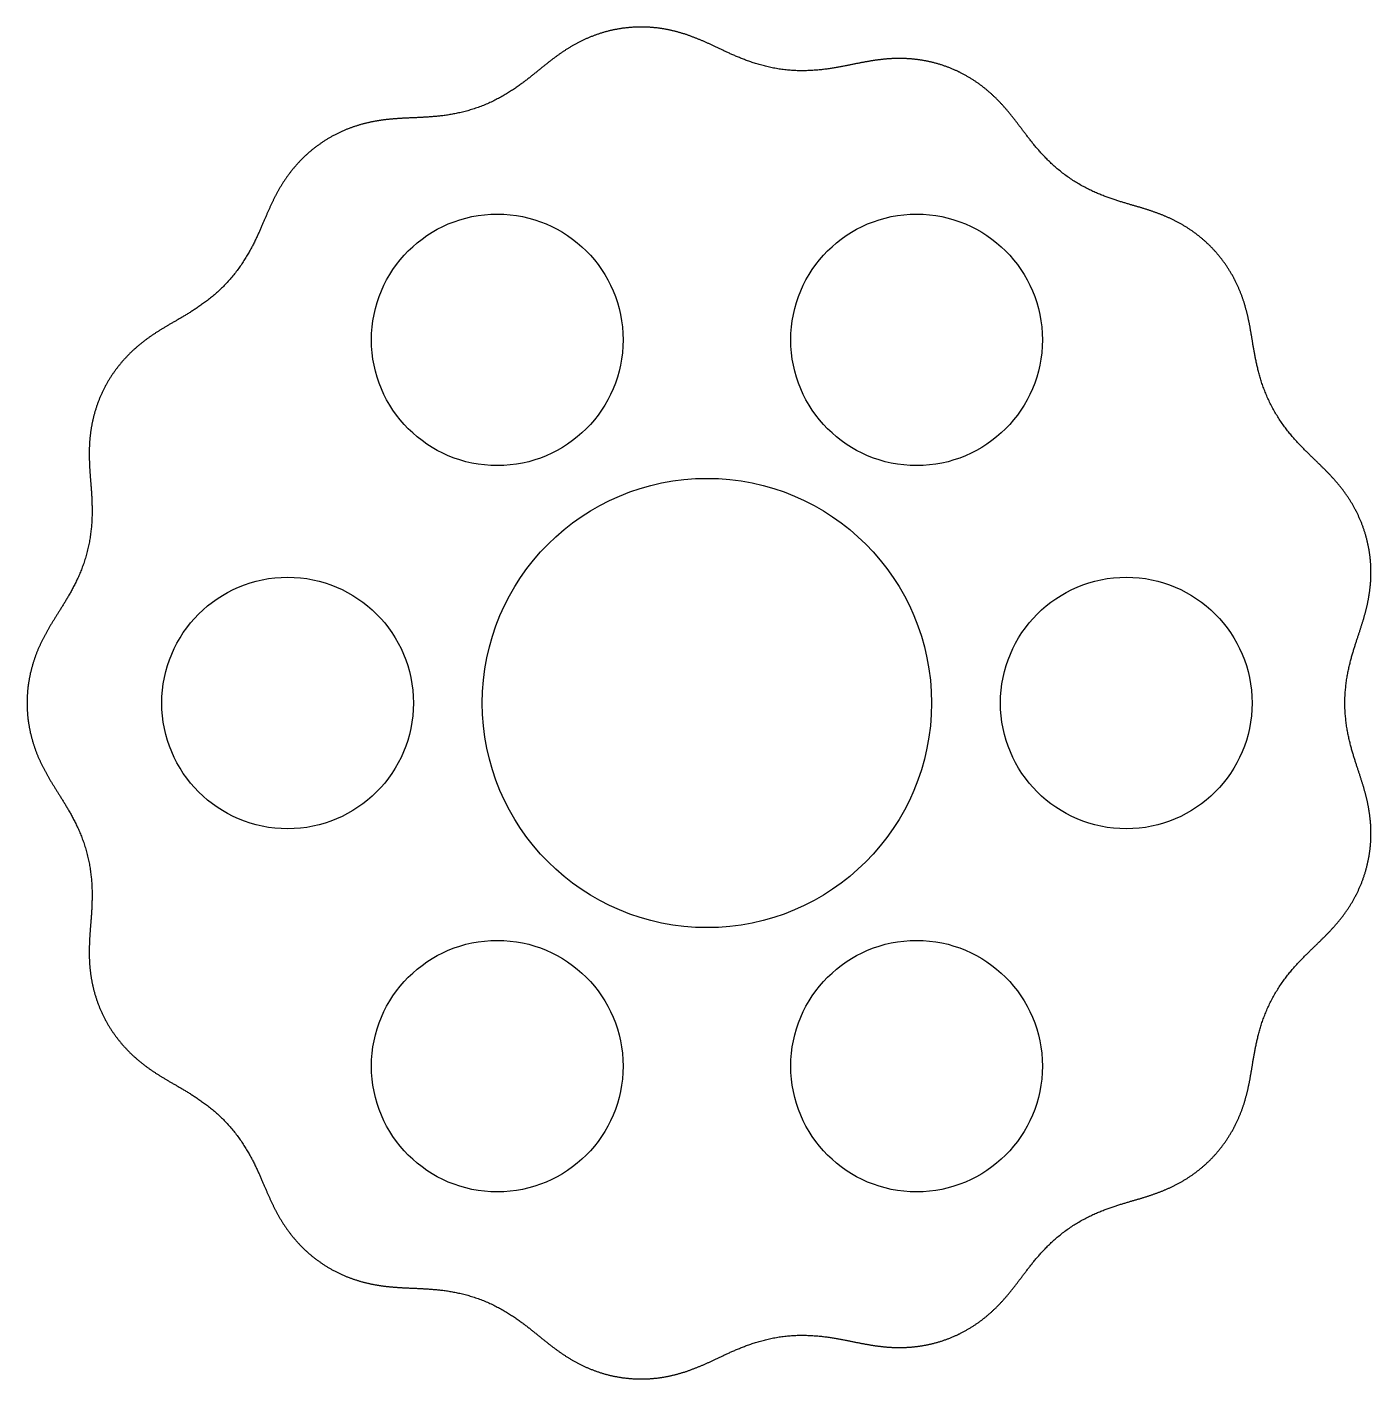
# Model space of a CAD drawing. Header units: millimetres. Extents: x -22 to 22.9, y -22.6 to 22.6.
import ezdxf

# ---------------------------------------------------------------- set-up
doc = ezdxf.new("R2010")
doc.units = ezdxf.units.MM
doc.layers.add('Cycloid', color=1, linetype='Continuous')
doc.layers.add('Eccentric', color=5, linetype='Continuous')

msp = doc.modelspace()

# ---------------------------------------------------------------- linework, layer by layer
at = {"layer": 'Cycloid'}
msp.add_lwpolyline([(22, 0), (22, 0.047), (22.001, 0.094), (22.002, 0.141), (22.003, 0.187), (22.005, 0.234), (22.008, 0.281), (22.011, 0.327), (22.014, 0.373), (22.017, 0.419), (22.021, 0.464), (22.026, 0.51), (22.03, 0.555), (22.035, 0.599), (22.041, 0.644), (22.046, 0.688), (22.053, 0.731), (22.059, 0.775), (22.065, 0.817), (22.072, 0.86), (22.079, 0.902), (22.087, 0.943), (22.094, 0.984), (22.102, 1.025), (22.11, 1.065), (22.118, 1.104), (22.127, 1.143), (22.135, 1.182), (22.144, 1.22), (22.153, 1.258), (22.162, 1.295), (22.171, 1.332), (22.18, 1.368), (22.189, 1.404), (22.198, 1.439), (22.207, 1.474), (22.217, 1.508), (22.226, 1.542), (22.235, 1.575), (22.245, 1.608), (22.254, 1.641), (22.263, 1.673), (22.273, 1.705), (22.282, 1.736), (22.292, 1.767), (22.301, 1.797), (22.31, 1.827), (22.319, 1.857), (22.329, 1.887), (22.338, 1.916), (22.347, 1.944), (22.356, 1.973), (22.365, 2.001), (22.374, 2.029), (22.383, 2.056), (22.392, 2.084), (22.401, 2.111), (22.41, 2.137), (22.419, 2.164), (22.427, 2.19), (22.436, 2.216), (22.444, 2.242), (22.453, 2.267), (22.461, 2.293), (22.469, 2.318), (22.478, 2.343), (22.486, 2.368), (22.494, 2.392), (22.502, 2.417), (22.51, 2.441), (22.518, 2.465), (22.526, 2.489), (22.533, 2.513), (22.541, 2.537), (22.549, 2.561), (22.556, 2.584), (22.564, 2.608), (22.571, 2.631), (22.578, 2.654), (22.585, 2.678), (22.593, 2.701), (22.6, 2.724), (22.607, 2.747), (22.614, 2.77), (22.62, 2.793), (22.627, 2.816), (22.634, 2.838), (22.641, 2.861), (22.647, 2.884), (22.654, 2.907), (22.66, 2.929), (22.666, 2.952), (22.672, 2.975), (22.679, 2.998), (22.685, 3.02), (22.691, 3.043), (22.697, 3.066), (22.702, 3.088), (22.708, 3.111), (22.714, 3.134), (22.719, 3.157), (22.725, 3.179), (22.73, 3.202), (22.736, 3.225), (22.741, 3.248), (22.746, 3.271), (22.751, 3.294), (22.756, 3.317), (22.761, 3.34), (22.766, 3.363), (22.771, 3.386), (22.775, 3.409), (22.78, 3.432), (22.784, 3.455), (22.789, 3.478), (22.793, 3.502), (22.797, 3.525), (22.801, 3.548), (22.805, 3.572), (22.809, 3.595), (22.812, 3.619), (22.816, 3.643), (22.82, 3.666), (22.823, 3.69), (22.826, 3.714), (22.83, 3.738), (22.833, 3.761), (22.836, 3.785), (22.838, 3.809), (22.841, 3.833), (22.844, 3.858), (22.846, 3.882), (22.849, 3.906), (22.851, 3.93), (22.853, 3.955), (22.855, 3.979), (22.857, 4.003), (22.859, 4.028), (22.861, 4.053), (22.862, 4.077), (22.864, 4.102), (22.865, 4.127), (22.866, 4.151), (22.867, 4.176), (22.868, 4.201), (22.869, 4.226), (22.869, 4.251), (22.87, 4.276), (22.87, 4.301), (22.871, 4.326), (22.871, 4.351), (22.871, 4.377), (22.87, 4.402), (22.87, 4.427), (22.87, 4.452), (22.869, 4.478), (22.868, 4.503), (22.867, 4.529), (22.866, 4.554), (22.865, 4.58), (22.864, 4.605), (22.862, 4.631), (22.861, 4.656), (22.859, 4.682), (22.857, 4.707), (22.855, 4.733), (22.853, 4.759), (22.85, 4.784), (22.848, 4.81), (22.845, 4.836), (22.842, 4.861), (22.839, 4.887), (22.836, 4.913), (22.833, 4.939), (22.83, 4.964), (22.826, 4.99), (22.822, 5.016), (22.818, 5.042), (22.814, 5.067), (22.81, 5.093), (22.806, 5.119), (22.801, 5.144), (22.797, 5.17), (22.792, 5.196), (22.787, 5.221), (22.782, 5.247), (22.777, 5.273), (22.771, 5.298), (22.766, 5.324), (22.76, 5.349), (22.754, 5.375), (22.748, 5.4), (22.742, 5.426), (22.736, 5.451), (22.729, 5.476), (22.723, 5.502), (22.716, 5.527), (22.709, 5.552), (22.702, 5.577), (22.695, 5.603), (22.688, 5.628), (22.68, 5.653), (22.672, 5.678), (22.665, 5.703), (22.657, 5.727), (22.649, 5.752), (22.641, 5.777), (22.632, 5.802), (22.624, 5.826), (22.615, 5.851), (22.607, 5.875), (22.598, 5.9), (22.589, 5.924), (22.58, 5.948), (22.57, 5.973), (22.561, 5.997), (22.551, 6.021), (22.542, 6.045), (22.532, 6.068), (22.522, 6.092), (22.512, 6.116), (22.502, 6.14), (22.492, 6.163), (22.481, 6.187), (22.471, 6.21), (22.46, 6.233), (22.449, 6.256), (22.439, 6.279), (22.428, 6.302), (22.417, 6.325), (22.405, 6.348), (22.394, 6.371), (22.383, 6.393), (22.371, 6.416), (22.36, 6.438), (22.348, 6.461), (22.336, 6.483), (22.324, 6.505), (22.312, 6.527), (22.3, 6.549), (22.288, 6.57), (22.275, 6.592), (22.263, 6.614), (22.251, 6.635), (22.238, 6.656), (22.225, 6.678), (22.213, 6.699), (22.2, 6.72), (22.187, 6.741), (22.174, 6.762), (22.161, 6.782), (22.147, 6.803), (22.134, 6.823), (22.121, 6.844), (22.107, 6.864), (22.094, 6.884), (22.08, 6.904), (22.067, 6.924), (22.053, 6.944), (22.039, 6.964), (22.025, 6.984), (22.011, 7.003), (21.997, 7.023), (21.983, 7.042), (21.969, 7.061), (21.955, 7.081), (21.941, 7.1), (21.926, 7.119), (21.912, 7.138), (21.897, 7.156), (21.883, 7.175), (21.868, 7.194), (21.853, 7.212), (21.839, 7.231), (21.824, 7.249), (21.809, 7.267), (21.794, 7.285), (21.779, 7.304), (21.764, 7.322), (21.749, 7.34), (21.734, 7.358), (21.719, 7.375), (21.703, 7.393), (21.688, 7.411), (21.673, 7.428), (21.657, 7.446), (21.642, 7.464), (21.626, 7.481), (21.61, 7.498), (21.594, 7.516), (21.579, 7.533), (21.563, 7.55), (21.547, 7.568), (21.531, 7.585), (21.515, 7.602), (21.498, 7.619), (21.482, 7.636), (21.466, 7.654), (21.449, 7.671), (21.433, 7.688), (21.416, 7.705), (21.4, 7.722), (21.383, 7.739), (21.366, 7.756), (21.349, 7.773), (21.332, 7.791), (21.315, 7.808), (21.298, 7.825), (21.28, 7.842), (21.263, 7.86), (21.245, 7.877), (21.228, 7.894), (21.21, 7.912), (21.192, 7.929), (21.174, 7.947), (21.156, 7.965), (21.138, 7.982), (21.119, 8), (21.101, 8.018), (21.082, 8.036), (21.063, 8.055), (21.044, 8.073), (21.025, 8.091), (21.006, 8.11), (20.986, 8.129), (20.967, 8.148), (20.947, 8.167), (20.927, 8.186), (20.907, 8.206), (20.887, 8.225), (20.866, 8.245), (20.846, 8.265), (20.825, 8.286), (20.804, 8.306), (20.783, 8.327), (20.761, 8.348), (20.74, 8.369), (20.718, 8.391), (20.696, 8.413), (20.674, 8.435), (20.652, 8.457), (20.629, 8.48), (20.606, 8.503), (20.583, 8.527), (20.56, 8.551), (20.537, 8.575), (20.513, 8.6), (20.49, 8.625), (20.466, 8.65), (20.442, 8.676), (20.417, 8.702), (20.393, 8.729), (20.368, 8.756), (20.343, 8.784), (20.319, 8.812), (20.293, 8.84), (20.268, 8.869), (20.243, 8.899), (20.218, 8.929), (20.192, 8.959), (20.166, 8.99), (20.141, 9.022), (20.115, 9.054), (20.089, 9.086), (20.064, 9.119), (20.038, 9.153), (20.012, 9.187), (19.986, 9.221), (19.96, 9.256), (19.935, 9.292), (19.909, 9.328), (19.884, 9.364), (19.858, 9.401), (19.833, 9.439), (19.808, 9.477), (19.783, 9.515), (19.759, 9.554), (19.734, 9.593), (19.71, 9.632), (19.686, 9.672), (19.663, 9.712), (19.64, 9.753), (19.617, 9.794), (19.594, 9.835), (19.572, 9.876), (19.55, 9.918), (19.529, 9.96), (19.508, 10.001), (19.487, 10.043), (19.467, 10.086), (19.447, 10.128), (19.428, 10.17), (19.409, 10.212), (19.391, 10.255), (19.373, 10.297), (19.355, 10.339), (19.338, 10.381), (19.322, 10.423), (19.306, 10.465), (19.29, 10.507), (19.275, 10.548), (19.26, 10.59), (19.246, 10.631), (19.232, 10.672), (19.219, 10.712), (19.206, 10.753), (19.193, 10.793), (19.181, 10.832), (19.169, 10.872), (19.158, 10.911), (19.147, 10.949), (19.136, 10.988), (19.126, 11.026), (19.116, 11.063), (19.106, 11.1), (19.097, 11.137), (19.088, 11.174), (19.08, 11.21), (19.071, 11.246), (19.063, 11.281), (19.055, 11.316), (19.048, 11.35), (19.04, 11.384), (19.033, 11.418), (19.026, 11.452), (19.02, 11.485), (19.013, 11.517), (19.007, 11.549), (19.001, 11.581), (18.995, 11.613), (18.989, 11.644), (18.983, 11.675), (18.977, 11.706), (18.972, 11.736), (18.967, 11.766), (18.962, 11.795), (18.956, 11.825), (18.951, 11.854), (18.947, 11.882), (18.942, 11.911), (18.937, 11.939), (18.932, 11.967), (18.928, 11.994), (18.923, 12.022), (18.919, 12.049), (18.914, 12.076), (18.91, 12.102), (18.905, 12.129), (18.901, 12.155), (18.897, 12.181), (18.892, 12.207), (18.888, 12.233), (18.884, 12.258), (18.88, 12.283), (18.875, 12.309), (18.871, 12.334), (18.867, 12.358), (18.863, 12.383), (18.858, 12.408), (18.854, 12.432), (18.85, 12.456), (18.845, 12.481), (18.841, 12.505), (18.837, 12.529), (18.832, 12.553), (18.828, 12.576), (18.823, 12.6), (18.819, 12.624), (18.814, 12.647), (18.81, 12.671), (18.805, 12.694), (18.8, 12.717), (18.796, 12.74), (18.791, 12.764), (18.786, 12.787), (18.781, 12.81), (18.776, 12.833), (18.771, 12.856), (18.766, 12.879), (18.76, 12.902), (18.755, 12.925), (18.75, 12.947), (18.744, 12.97), (18.739, 12.993), (18.733, 13.016), (18.728, 13.038), (18.722, 13.061), (18.716, 13.084), (18.71, 13.107), (18.704, 13.129), (18.698, 13.152), (18.692, 13.175), (18.686, 13.197), (18.679, 13.22), (18.673, 13.242), (18.666, 13.265), (18.659, 13.288), (18.653, 13.31), (18.646, 13.333), (18.639, 13.355), (18.632, 13.378), (18.624, 13.401), (18.617, 13.423), (18.609, 13.446), (18.602, 13.468), (18.594, 13.491), (18.586, 13.514), (18.578, 13.536), (18.57, 13.559), (18.562, 13.581), (18.554, 13.604), (18.546, 13.627), (18.537, 13.649), (18.528, 13.672), (18.519, 13.694), (18.511, 13.717), (18.501, 13.739), (18.492, 13.762), (18.483, 13.785), (18.474, 13.807), (18.464, 13.83), (18.454, 13.852), (18.444, 13.875), (18.434, 13.897), (18.424, 13.92), (18.414, 13.942), (18.404, 13.965), (18.393, 13.987), (18.382, 14.01), (18.371, 14.032), (18.36, 14.055), (18.349, 14.077), (18.338, 14.099), (18.327, 14.122), (18.315, 14.144), (18.303, 14.166), (18.292, 14.189), (18.28, 14.211), (18.268, 14.233), (18.255, 14.255), (18.243, 14.278), (18.23, 14.3), (18.218, 14.322), (18.205, 14.344), (18.192, 14.366), (18.179, 14.388), (18.166, 14.41), (18.152, 14.432), (18.139, 14.453), (18.125, 14.475), (18.111, 14.497), (18.097, 14.518), (18.083, 14.54), (18.069, 14.562), (18.055, 14.583), (18.04, 14.605), (18.026, 14.626), (18.011, 14.647), (17.996, 14.668), (17.981, 14.69), (17.966, 14.711), (17.95, 14.732), (17.935, 14.753), (17.919, 14.773), (17.904, 14.794), (17.888, 14.815), (17.872, 14.836), (17.856, 14.856), (17.839, 14.877), (17.823, 14.897), (17.807, 14.917), (17.79, 14.937), (17.773, 14.958), (17.756, 14.978), (17.739, 14.998), (17.722, 15.017), (17.705, 15.037), (17.688, 15.057), (17.67, 15.076), (17.653, 15.096), (17.635, 15.115), (17.617, 15.134), (17.6, 15.153), (17.582, 15.172), (17.564, 15.191), (17.545, 15.21), (17.527, 15.228), (17.509, 15.247), (17.49, 15.265), (17.472, 15.284), (17.453, 15.302), (17.434, 15.32), (17.415, 15.338), (17.396, 15.356), (17.377, 15.373), (17.358, 15.391), (17.339, 15.408), (17.32, 15.426), (17.3, 15.443), (17.281, 15.46), (17.261, 15.477), (17.241, 15.494), (17.222, 15.51), (17.202, 15.527), (17.182, 15.543), (17.162, 15.56), (17.142, 15.576), (17.122, 15.592), (17.102, 15.608), (17.082, 15.623), (17.062, 15.639), (17.041, 15.654), (17.021, 15.67), (17.001, 15.685), (16.98, 15.7), (16.96, 15.715), (16.939, 15.73), (16.918, 15.744), (16.898, 15.759), (16.877, 15.773), (16.856, 15.787), (16.835, 15.801), (16.815, 15.815), (16.794, 15.829), (16.773, 15.843), (16.752, 15.856), (16.731, 15.87), (16.71, 15.883), (16.689, 15.896), (16.668, 15.909), (16.647, 15.922), (16.625, 15.935), (16.604, 15.947), (16.583, 15.96), (16.562, 15.972), (16.541, 15.984), (16.519, 15.996), (16.498, 16.008), (16.477, 16.02), (16.455, 16.032), (16.434, 16.043), (16.413, 16.055), (16.391, 16.066), (16.37, 16.077), (16.349, 16.088), (16.327, 16.099), (16.306, 16.11), (16.284, 16.121), (16.263, 16.131), (16.241, 16.142), (16.22, 16.152), (16.198, 16.162), (16.177, 16.172), (16.155, 16.182), (16.134, 16.192), (16.112, 16.202), (16.09, 16.211), (16.069, 16.221), (16.047, 16.23), (16.026, 16.24), (16.004, 16.249), (15.982, 16.258), (15.961, 16.267), (15.939, 16.276), (15.917, 16.285), (15.895, 16.294), (15.874, 16.302), (15.852, 16.311), (15.83, 16.319), (15.808, 16.328), (15.786, 16.336), (15.764, 16.344), (15.742, 16.353), (15.72, 16.361), (15.698, 16.369), (15.676, 16.377), (15.654, 16.385), (15.632, 16.392), (15.61, 16.4), (15.587, 16.408), (15.565, 16.416), (15.543, 16.423), (15.52, 16.431), (15.498, 16.438), (15.475, 16.446), (15.452, 16.453), (15.43, 16.461), (15.407, 16.468), (15.384, 16.475), (15.361, 16.483), (15.338, 16.49), (15.315, 16.497), (15.291, 16.504), (15.268, 16.512), (15.244, 16.519), (15.221, 16.526), (15.197, 16.533), (15.173, 16.54), (15.149, 16.548), (15.125, 16.555), (15.1, 16.562), (15.076, 16.569), (15.051, 16.577), (15.026, 16.584), (15.001, 16.591), (14.976, 16.599), (14.95, 16.606), (14.925, 16.614), (14.899, 16.621), (14.873, 16.629), (14.847, 16.636), (14.82, 16.644), (14.794, 16.652), (14.767, 16.66), (14.739, 16.668), (14.712, 16.676), (14.684, 16.684), (14.656, 16.693), (14.628, 16.701), (14.599, 16.71), (14.571, 16.719), (14.541, 16.728), (14.512, 16.737), (14.482, 16.746), (14.452, 16.755), (14.422, 16.765), (14.391, 16.775), (14.36, 16.785), (14.329, 16.795), (14.297, 16.806), (14.265, 16.816), (14.232, 16.827), (14.199, 16.839), (14.166, 16.85), (14.133, 16.862), (14.099, 16.874), (14.065, 16.887), (14.03, 16.899), (13.995, 16.912), (13.96, 16.926), (13.924, 16.94), (13.889, 16.954), (13.852, 16.968), (13.816, 16.983), (13.779, 16.999), (13.742, 17.014), (13.704, 17.03), (13.666, 17.047), (13.628, 17.064), (13.59, 17.081), (13.551, 17.099), (13.513, 17.118), (13.474, 17.136), (13.435, 17.156), (13.395, 17.176), (13.356, 17.196), (13.316, 17.216), (13.277, 17.238), (13.237, 17.259), (13.197, 17.282), (13.157, 17.304), (13.118, 17.327), (13.078, 17.351), (13.038, 17.375), (12.999, 17.399), (12.959, 17.424), (12.92, 17.449), (12.881, 17.475), (12.842, 17.501), (12.803, 17.528), (12.764, 17.554), (12.726, 17.581), (12.688, 17.609), (12.65, 17.637), (12.613, 17.665), (12.576, 17.693), (12.54, 17.722), (12.503, 17.75), (12.468, 17.779), (12.432, 17.809), (12.397, 17.838), (12.363, 17.867), (12.329, 17.897), (12.296, 17.927), (12.263, 17.956), (12.23, 17.986), (12.198, 18.016), (12.167, 18.045), (12.136, 18.075), (12.105, 18.105), (12.075, 18.135), (12.046, 18.164), (12.017, 18.194), (11.988, 18.223), (11.96, 18.252), (11.933, 18.281), (11.906, 18.31), (11.879, 18.339), (11.853, 18.368), (11.828, 18.396), (11.803, 18.424), (11.778, 18.452), (11.754, 18.48), (11.73, 18.508), (11.707, 18.535), (11.684, 18.562), (11.661, 18.589), (11.639, 18.616), (11.617, 18.642), (11.595, 18.669), (11.574, 18.695), (11.554, 18.72), (11.533, 18.746), (11.513, 18.771), (11.493, 18.796), (11.474, 18.821), (11.454, 18.846), (11.435, 18.87), (11.417, 18.894), (11.398, 18.918), (11.38, 18.942), (11.362, 18.965), (11.344, 18.988), (11.326, 19.011), (11.309, 19.034), (11.292, 19.057), (11.275, 19.079), (11.258, 19.101), (11.241, 19.123), (11.225, 19.145), (11.209, 19.167), (11.192, 19.188), (11.176, 19.21), (11.16, 19.231), (11.144, 19.252), (11.129, 19.273), (11.113, 19.293), (11.097, 19.314), (11.082, 19.334), (11.066, 19.355), (11.051, 19.375), (11.036, 19.395), (11.02, 19.414), (11.005, 19.434), (10.99, 19.454), (10.975, 19.473), (10.96, 19.493), (10.945, 19.512), (10.93, 19.531), (10.915, 19.55), (10.9, 19.569), (10.885, 19.588), (10.87, 19.607), (10.855, 19.625), (10.84, 19.644), (10.825, 19.662), (10.81, 19.681), (10.795, 19.699), (10.78, 19.717), (10.765, 19.735), (10.75, 19.754), (10.735, 19.772), (10.719, 19.79), (10.704, 19.807), (10.689, 19.825), (10.674, 19.843), (10.658, 19.861), (10.643, 19.878), (10.627, 19.896), (10.612, 19.913), (10.596, 19.931), (10.581, 19.948), (10.565, 19.966), (10.549, 19.983), (10.533, 20), (10.517, 20.017), (10.501, 20.035), (10.485, 20.052), (10.469, 20.069), (10.452, 20.086), (10.436, 20.103), (10.42, 20.12), (10.403, 20.136), (10.386, 20.153), (10.37, 20.17), (10.353, 20.187), (10.336, 20.203), (10.319, 20.22), (10.302, 20.236), (10.284, 20.253), (10.267, 20.269), (10.249, 20.285), (10.232, 20.302), (10.214, 20.318), (10.196, 20.334), (10.179, 20.35), (10.161, 20.366), (10.142, 20.382), (10.124, 20.398), (10.106, 20.414), (10.087, 20.43), (10.069, 20.446), (10.05, 20.461), (10.031, 20.477), (10.012, 20.493), (9.993, 20.508), (9.974, 20.523), (9.955, 20.539), (9.936, 20.554), (9.916, 20.569), (9.896, 20.584), (9.877, 20.599), (9.857, 20.614), (9.837, 20.629), (9.817, 20.644), (9.797, 20.659), (9.776, 20.673), (9.756, 20.688), (9.735, 20.702), (9.715, 20.717), (9.694, 20.731), (9.673, 20.745), (9.652, 20.759), (9.631, 20.773), (9.61, 20.787), (9.589, 20.801), (9.567, 20.815), (9.546, 20.828), (9.524, 20.842), (9.502, 20.855), (9.48, 20.869), (9.458, 20.882), (9.436, 20.895), (9.414, 20.908), (9.392, 20.921), (9.37, 20.934), (9.347, 20.946), (9.325, 20.959), (9.302, 20.971), (9.279, 20.983), (9.256, 20.996), (9.233, 21.008), (9.21, 21.02), (9.187, 21.031), (9.164, 21.043), (9.141, 21.055), (9.117, 21.066), (9.094, 21.077), (9.07, 21.089), (9.047, 21.1), (9.023, 21.111), (8.999, 21.121), (8.976, 21.132), (8.952, 21.143), (8.928, 21.153), (8.904, 21.163), (8.879, 21.173), (8.855, 21.183), (8.831, 21.193), (8.807, 21.203), (8.782, 21.212), (8.758, 21.222), (8.734, 21.231), (8.709, 21.24), (8.684, 21.249), (8.66, 21.258), (8.635, 21.266), (8.61, 21.275), (8.586, 21.283), (8.561, 21.292), (8.536, 21.3), (8.511, 21.308), (8.486, 21.315), (8.461, 21.323), (8.436, 21.331), (8.411, 21.338), (8.386, 21.345), (8.361, 21.352), (8.336, 21.359), (8.311, 21.366), (8.286, 21.372), (8.261, 21.379), (8.236, 21.385), (8.21, 21.391), (8.185, 21.397), (8.16, 21.403), (8.135, 21.409), (8.11, 21.414), (8.084, 21.42), (8.059, 21.425), (8.034, 21.43), (8.009, 21.435), (7.984, 21.44), (7.959, 21.444), (7.933, 21.449), (7.908, 21.453), (7.883, 21.457), (7.858, 21.461), (7.833, 21.465), (7.808, 21.469), (7.783, 21.473), (7.757, 21.476), (7.732, 21.479), (7.707, 21.483), (7.682, 21.486), (7.657, 21.488), (7.632, 21.491), (7.608, 21.494), (7.583, 21.496), (7.558, 21.499), (7.533, 21.501), (7.508, 21.503), (7.483, 21.505), (7.459, 21.507), (7.434, 21.508), (7.409, 21.51), (7.385, 21.511), (7.36, 21.512), (7.336, 21.513), (7.311, 21.514), (7.287, 21.515), (7.262, 21.516), (7.238, 21.517), (7.214, 21.517), (7.189, 21.518), (7.165, 21.518), (7.141, 21.518), (7.117, 21.518), (7.093, 21.518), (7.068, 21.518), (7.044, 21.517), (7.02, 21.517), (6.996, 21.516), (6.973, 21.515), (6.949, 21.515), (6.925, 21.514), (6.901, 21.513), (6.877, 21.512), (6.854, 21.51), (6.83, 21.509), (6.806, 21.508), (6.783, 21.506), (6.759, 21.504), (6.736, 21.503), (6.712, 21.501), (6.689, 21.499), (6.665, 21.497), (6.642, 21.495), (6.619, 21.493), (6.595, 21.49), (6.572, 21.488), (6.549, 21.485), (6.525, 21.483), (6.502, 21.48), (6.479, 21.477), (6.456, 21.475), (6.432, 21.472), (6.409, 21.469), (6.386, 21.466), (6.363, 21.462), (6.339, 21.459), (6.316, 21.456), (6.293, 21.452), (6.269, 21.449), (6.246, 21.445), (6.223, 21.442), (6.199, 21.438), (6.176, 21.434), (6.153, 21.43), (6.129, 21.426), (6.105, 21.422), (6.082, 21.418), (6.058, 21.414), (6.035, 21.41), (6.011, 21.406), (5.987, 21.401), (5.963, 21.397), (5.939, 21.393), (5.915, 21.388), (5.89, 21.384), (5.866, 21.379), (5.842, 21.374), (5.817, 21.369), (5.792, 21.365), (5.767, 21.36), (5.742, 21.355), (5.717, 21.35), (5.692, 21.345), (5.666, 21.34), (5.641, 21.335), (5.615, 21.329), (5.589, 21.324), (5.563, 21.319), (5.536, 21.313), (5.509, 21.308), (5.483, 21.303), (5.455, 21.297), (5.428, 21.292), (5.4, 21.286), (5.372, 21.281), (5.344, 21.275), (5.316, 21.27), (5.287, 21.264), (5.258, 21.258), (5.228, 21.253), (5.198, 21.247), (5.168, 21.241), (5.138, 21.236), (5.107, 21.23), (5.076, 21.225), (5.044, 21.219), (5.012, 21.213), (4.98, 21.208), (4.947, 21.202), (4.914, 21.197), (4.88, 21.192), (4.846, 21.186), (4.812, 21.181), (4.777, 21.176), (4.742, 21.171), (4.706, 21.166), (4.669, 21.161), (4.633, 21.156), (4.596, 21.152), (4.558, 21.147), (4.52, 21.143), (4.481, 21.139), (4.442, 21.135), (4.403, 21.131), (4.363, 21.128), (4.322, 21.125), (4.281, 21.122), (4.24, 21.119), (4.198, 21.116), (4.156, 21.114), (4.113, 21.112), (4.07, 21.111), (4.027, 21.109), (3.983, 21.108), (3.939, 21.108), (3.894, 21.107), (3.85, 21.108), (3.804, 21.108), (3.759, 21.109), (3.713, 21.11), (3.668, 21.112), (3.622, 21.114), (3.575, 21.117), (3.529, 21.12), (3.483, 21.123), (3.436, 21.127), (3.389, 21.131), (3.343, 21.136), (3.296, 21.141), (3.25, 21.147), (3.203, 21.153), (3.157, 21.159), (3.11, 21.166), (3.064, 21.174), (3.018, 21.181), (2.972, 21.189), (2.927, 21.198), (2.881, 21.207), (2.836, 21.216), (2.792, 21.226), (2.747, 21.235), (2.703, 21.246), (2.66, 21.256), (2.617, 21.267), (2.574, 21.278), (2.531, 21.289), (2.489, 21.301), (2.448, 21.313), (2.407, 21.325), (2.366, 21.337), (2.326, 21.349), (2.287, 21.362), (2.248, 21.375), (2.209, 21.387), (2.171, 21.4), (2.133, 21.413), (2.096, 21.427), (2.059, 21.44), (2.023, 21.453), (1.988, 21.466), (1.953, 21.48), (1.918, 21.493), (1.884, 21.506), (1.85, 21.52), (1.817, 21.533), (1.784, 21.547), (1.752, 21.56), (1.72, 21.573), (1.688, 21.586), (1.657, 21.6), (1.627, 21.613), (1.597, 21.626), (1.567, 21.639), (1.537, 21.652), (1.508, 21.665), (1.48, 21.678), (1.451, 21.691), (1.423, 21.703), (1.396, 21.716), (1.369, 21.728), (1.342, 21.741), (1.315, 21.753), (1.288, 21.766), (1.262, 21.778), (1.236, 21.79), (1.211, 21.802), (1.185, 21.814), (1.16, 21.826), (1.135, 21.837), (1.111, 21.849), (1.086, 21.86), (1.062, 21.872), (1.038, 21.883), (1.014, 21.894), (0.99, 21.906), (0.967, 21.917), (0.943, 21.928), (0.92, 21.938), (0.897, 21.949), (0.874, 21.96), (0.851, 21.971), (0.828, 21.981), (0.806, 21.992), (0.783, 22.002), (0.761, 22.012), (0.738, 22.022), (0.716, 22.032), (0.694, 22.043), (0.671, 22.052), (0.649, 22.062), (0.627, 22.072), (0.605, 22.082), (0.583, 22.091), (0.561, 22.101), (0.54, 22.11), (0.518, 22.12), (0.496, 22.129), (0.474, 22.138), (0.452, 22.147), (0.43, 22.156), (0.409, 22.165), (0.387, 22.174), (0.365, 22.183), (0.343, 22.192), (0.321, 22.2), (0.3, 22.209), (0.278, 22.218), (0.256, 22.226), (0.234, 22.234), (0.212, 22.243), (0.19, 22.251), (0.168, 22.259), (0.146, 22.267), (0.124, 22.275), (0.102, 22.283), (0.08, 22.29), (0.058, 22.298), (0.035, 22.306), (0.013, 22.313), (-0.009, 22.321), (-0.032, 22.328), (-0.054, 22.335), (-0.077, 22.342), (-0.099, 22.349), (-0.122, 22.356), (-0.145, 22.363), (-0.167, 22.37), (-0.19, 22.377), (-0.213, 22.383), (-0.236, 22.39), (-0.259, 22.396), (-0.282, 22.403), (-0.305, 22.409), (-0.329, 22.415), (-0.352, 22.421), (-0.375, 22.427), (-0.399, 22.433), (-0.422, 22.438), (-0.446, 22.444), (-0.469, 22.449), (-0.493, 22.455), (-0.517, 22.46), (-0.541, 22.465), (-0.565, 22.47), (-0.589, 22.475), (-0.613, 22.48), (-0.637, 22.485), (-0.661, 22.489), (-0.685, 22.494), (-0.71, 22.498), (-0.734, 22.502), (-0.759, 22.506), (-0.783, 22.51), (-0.808, 22.514), (-0.833, 22.518), (-0.857, 22.522), (-0.882, 22.525), (-0.907, 22.528), (-0.932, 22.532), (-0.957, 22.535), (-0.982, 22.538), (-1.007, 22.54), (-1.032, 22.543), (-1.057, 22.546), (-1.083, 22.548), (-1.108, 22.55), (-1.133, 22.552), (-1.159, 22.554), (-1.184, 22.556), (-1.21, 22.558), (-1.235, 22.559), (-1.261, 22.561), (-1.287, 22.562), (-1.312, 22.563), (-1.338, 22.564), (-1.364, 22.565), (-1.389, 22.566), (-1.415, 22.566), (-1.441, 22.567), (-1.467, 22.567), (-1.493, 22.567), (-1.519, 22.567), (-1.545, 22.567), (-1.571, 22.566), (-1.597, 22.566), (-1.623, 22.565), (-1.649, 22.565), (-1.675, 22.564), (-1.701, 22.562), (-1.727, 22.561), (-1.753, 22.56), (-1.779, 22.558), (-1.805, 22.556), (-1.831, 22.555), (-1.857, 22.553), (-1.883, 22.55), (-1.909, 22.548), (-1.935, 22.546), (-1.961, 22.543), (-1.987, 22.54), (-2.013, 22.537), (-2.039, 22.534), (-2.065, 22.531), (-2.091, 22.527), (-2.117, 22.524), (-2.143, 22.52), (-2.169, 22.516), (-2.195, 22.512), (-2.22, 22.508), (-2.246, 22.504), (-2.272, 22.499), (-2.298, 22.495), (-2.323, 22.49), (-2.349, 22.485), (-2.374, 22.48), (-2.4, 22.475), (-2.425, 22.47), (-2.451, 22.464), (-2.476, 22.459), (-2.502, 22.453), (-2.527, 22.447), (-2.552, 22.441), (-2.577, 22.435), (-2.602, 22.428), (-2.627, 22.422), (-2.652, 22.415), (-2.677, 22.409), (-2.702, 22.402), (-2.727, 22.395), (-2.752, 22.388), (-2.776, 22.38), (-2.801, 22.373), (-2.825, 22.365), (-2.85, 22.358), (-2.874, 22.35), (-2.898, 22.342), (-2.923, 22.334), (-2.947, 22.326), (-2.971, 22.317), (-2.995, 22.309), (-3.019, 22.301), (-3.042, 22.292), (-3.066, 22.283), (-3.09, 22.274), (-3.113, 22.265), (-3.136, 22.256), (-3.16, 22.247), (-3.183, 22.238), (-3.206, 22.228), (-3.229, 22.219), (-3.252, 22.209), (-3.275, 22.199), (-3.298, 22.189), (-3.321, 22.179), (-3.343, 22.169), (-3.366, 22.159), (-3.388, 22.149), (-3.41, 22.139), (-3.433, 22.128), (-3.455, 22.118), (-3.477, 22.107), (-3.499, 22.096), (-3.52, 22.085), (-3.542, 22.074), (-3.564, 22.063), (-3.585, 22.052), (-3.607, 22.041), (-3.628, 22.03), (-3.649, 22.019), (-3.67, 22.007), (-3.692, 21.996), (-3.713, 21.984), (-3.733, 21.972), (-3.754, 21.961), (-3.775, 21.949), (-3.796, 21.937), (-3.816, 21.925), (-3.837, 21.913), (-3.857, 21.901), (-3.877, 21.888), (-3.897, 21.876), (-3.918, 21.864), (-3.938, 21.851), (-3.958, 21.839), (-3.978, 21.826), (-3.997, 21.814), (-4.017, 21.801), (-4.037, 21.788), (-4.056, 21.775), (-4.076, 21.762), (-4.096, 21.749), (-4.115, 21.736), (-4.134, 21.723), (-4.154, 21.71), (-4.173, 21.697), (-4.192, 21.683), (-4.212, 21.67), (-4.231, 21.656), (-4.25, 21.643), (-4.269, 21.629), (-4.288, 21.615), (-4.307, 21.602), (-4.326, 21.588), (-4.345, 21.574), (-4.364, 21.56), (-4.383, 21.546), (-4.402, 21.532), (-4.421, 21.517), (-4.44, 21.503), (-4.459, 21.489), (-4.478, 21.474), (-4.497, 21.459), (-4.516, 21.445), (-4.535, 21.43), (-4.554, 21.415), (-4.573, 21.4), (-4.593, 21.385), (-4.612, 21.37), (-4.631, 21.355), (-4.65, 21.339), (-4.67, 21.324), (-4.689, 21.308), (-4.709, 21.292), (-4.729, 21.277), (-4.749, 21.261), (-4.768, 21.245), (-4.788, 21.228), (-4.809, 21.212), (-4.829, 21.196), (-4.849, 21.179), (-4.87, 21.163), (-4.89, 21.146), (-4.911, 21.129), (-4.932, 21.112), (-4.954, 21.095), (-4.975, 21.077), (-4.997, 21.06), (-5.018, 21.042), (-5.041, 21.024), (-5.063, 21.006), (-5.085, 20.988), (-5.108, 20.97), (-5.131, 20.951), (-5.154, 20.933), (-5.178, 20.914), (-5.202, 20.895), (-5.226, 20.876), (-5.251, 20.857), (-5.275, 20.837), (-5.301, 20.818), (-5.326, 20.798), (-5.352, 20.778), (-5.378, 20.758), (-5.405, 20.738), (-5.432, 20.718), (-5.459, 20.697), (-5.487, 20.677), (-5.516, 20.656), (-5.544, 20.635), (-5.573, 20.614), (-5.603, 20.593), (-5.633, 20.572), (-5.664, 20.551), (-5.695, 20.529), (-5.726, 20.508), (-5.758, 20.486), (-5.791, 20.465), (-5.824, 20.443), (-5.857, 20.422), (-5.891, 20.4), (-5.926, 20.378), (-5.961, 20.356), (-5.997, 20.335), (-6.033, 20.313), (-6.069, 20.292), (-6.106, 20.27), (-6.144, 20.249), (-6.182, 20.228), (-6.22, 20.206), (-6.259, 20.185), (-6.299, 20.165), (-6.339, 20.144), (-6.379, 20.124), (-6.42, 20.103), (-6.461, 20.084), (-6.503, 20.064), (-6.545, 20.045), (-6.587, 20.025), (-6.63, 20.007), (-6.672, 19.988), (-6.716, 19.97), (-6.759, 19.953), (-6.803, 19.935), (-6.846, 19.918), (-6.89, 19.902), (-6.934, 19.886), (-6.979, 19.87), (-7.023, 19.855), (-7.067, 19.84), (-7.111, 19.826), (-7.156, 19.812), (-7.2, 19.798), (-7.244, 19.785), (-7.288, 19.773), (-7.332, 19.761), (-7.376, 19.749), (-7.419, 19.738), (-7.463, 19.727), (-7.506, 19.717), (-7.549, 19.707), (-7.592, 19.698), (-7.634, 19.689), (-7.676, 19.68), (-7.718, 19.672), (-7.759, 19.664), (-7.8, 19.656), (-7.841, 19.649), (-7.882, 19.642), (-7.922, 19.636), (-7.961, 19.63), (-8, 19.624), (-8.039, 19.619), (-8.077, 19.613), (-8.115, 19.608), (-8.153, 19.604), (-8.19, 19.599), (-8.227, 19.595), (-8.263, 19.591), (-8.299, 19.588), (-8.334, 19.584), (-8.369, 19.581), (-8.404, 19.578), (-8.438, 19.575), (-8.472, 19.572), (-8.505, 19.569), (-8.539, 19.567), (-8.571, 19.564), (-8.603, 19.562), (-8.635, 19.56), (-8.667, 19.558), (-8.698, 19.556), (-8.729, 19.554), (-8.759, 19.553), (-8.79, 19.551), (-8.82, 19.55), (-8.849, 19.548), (-8.878, 19.547), (-8.907, 19.545), (-8.936, 19.544), (-8.964, 19.543), (-8.993, 19.541), (-9.02, 19.54), (-9.048, 19.539), (-9.075, 19.538), (-9.103, 19.537), (-9.129, 19.535), (-9.156, 19.534), (-9.183, 19.533), (-9.209, 19.532), (-9.235, 19.531), (-9.261, 19.53), (-9.287, 19.528), (-9.312, 19.527), (-9.338, 19.526), (-9.363, 19.525), (-9.388, 19.524), (-9.413, 19.522), (-9.438, 19.521), (-9.463, 19.52), (-9.487, 19.518), (-9.512, 19.517), (-9.536, 19.516), (-9.561, 19.514), (-9.585, 19.513), (-9.609, 19.511), (-9.633, 19.509), (-9.657, 19.508), (-9.681, 19.506), (-9.704, 19.504), (-9.728, 19.502), (-9.752, 19.5), (-9.775, 19.499), (-9.799, 19.496), (-9.823, 19.494), (-9.846, 19.492), (-9.87, 19.49), (-9.893, 19.488), (-9.916, 19.485), (-9.94, 19.483), (-9.963, 19.48), (-9.986, 19.478), (-10.01, 19.475), (-10.033, 19.472), (-10.056, 19.47), (-10.079, 19.467), (-10.103, 19.464), (-10.126, 19.461), (-10.149, 19.457), (-10.172, 19.454), (-10.196, 19.451), (-10.219, 19.447), (-10.242, 19.444), (-10.265, 19.44), (-10.288, 19.436), (-10.312, 19.433), (-10.335, 19.429), (-10.358, 19.424), (-10.381, 19.42), (-10.405, 19.416), (-10.428, 19.412), (-10.451, 19.407), (-10.475, 19.403), (-10.498, 19.398), (-10.521, 19.393), (-10.545, 19.388), (-10.568, 19.383), (-10.591, 19.378), (-10.615, 19.372), (-10.638, 19.367), (-10.662, 19.361), (-10.685, 19.356), (-10.709, 19.35), (-10.732, 19.344), (-10.756, 19.338), (-10.779, 19.332), (-10.803, 19.325), (-10.826, 19.319), (-10.85, 19.312), (-10.873, 19.306), (-10.897, 19.299), (-10.92, 19.292), (-10.944, 19.285), (-10.967, 19.277), (-10.991, 19.27), (-11.015, 19.262), (-11.038, 19.255), (-11.062, 19.247), (-11.085, 19.239), (-11.109, 19.231), (-11.133, 19.223), (-11.156, 19.214), (-11.18, 19.206), (-11.203, 19.197), (-11.227, 19.188), (-11.25, 19.179), (-11.274, 19.17), (-11.297, 19.161), (-11.321, 19.152), (-11.344, 19.142), (-11.368, 19.132), (-11.391, 19.122), (-11.415, 19.112), (-11.438, 19.102), (-11.462, 19.092), (-11.485, 19.082), (-11.508, 19.071), (-11.532, 19.06), (-11.555, 19.05), (-11.578, 19.039), (-11.601, 19.027), (-11.624, 19.016), (-11.648, 19.005), (-11.671, 18.993), (-11.694, 18.981), (-11.717, 18.97), (-11.74, 18.958), (-11.763, 18.945), (-11.785, 18.933), (-11.808, 18.921), (-11.831, 18.908), (-11.854, 18.895), (-11.876, 18.882), (-11.899, 18.869), (-11.921, 18.856), (-11.944, 18.843), (-11.966, 18.83), (-11.989, 18.816), (-12.011, 18.802), (-12.033, 18.789), (-12.055, 18.775), (-12.077, 18.76), (-12.099, 18.746), (-12.121, 18.732), (-12.143, 18.717), (-12.164, 18.703), (-12.186, 18.688), (-12.207, 18.673), (-12.229, 18.658), (-12.25, 18.643), (-12.272, 18.628), (-12.293, 18.612), (-12.314, 18.597), (-12.335, 18.581), (-12.356, 18.566), (-12.376, 18.55), (-12.397, 18.534), (-12.418, 18.518), (-12.438, 18.502), (-12.458, 18.485), (-12.479, 18.469), (-12.499, 18.452), (-12.519, 18.436), (-12.539, 18.419), (-12.559, 18.402), (-12.578, 18.385), (-12.598, 18.368), (-12.617, 18.351), (-12.637, 18.334), (-12.656, 18.317), (-12.675, 18.299), (-12.694, 18.282), (-12.713, 18.264), (-12.732, 18.246), (-12.75, 18.229), (-12.769, 18.211), (-12.787, 18.193), (-12.805, 18.175), (-12.824, 18.157), (-12.842, 18.139), (-12.86, 18.12), (-12.877, 18.102), (-12.895, 18.084), (-12.912, 18.065), (-12.93, 18.047), (-12.947, 18.028), (-12.964, 18.009), (-12.981, 17.991), (-12.998, 17.972), (-13.015, 17.953), (-13.031, 17.934), (-13.048, 17.915), (-13.064, 17.896), (-13.08, 17.877), (-13.096, 17.858), (-13.112, 17.839), (-13.128, 17.82), (-13.143, 17.8), (-13.159, 17.781), (-13.174, 17.762), (-13.19, 17.742), (-13.205, 17.723), (-13.22, 17.703), (-13.235, 17.684), (-13.249, 17.664), (-13.264, 17.644), (-13.278, 17.625), (-13.293, 17.605), (-13.307, 17.585), (-13.321, 17.565), (-13.335, 17.546), (-13.349, 17.526), (-13.363, 17.506), (-13.376, 17.486), (-13.39, 17.466), (-13.403, 17.446), (-13.417, 17.426), (-13.43, 17.406), (-13.443, 17.386), (-13.456, 17.366), (-13.468, 17.346), (-13.481, 17.326), (-13.494, 17.305), (-13.506, 17.285), (-13.518, 17.265), (-13.531, 17.245), (-13.543, 17.224), (-13.555, 17.204), (-13.567, 17.184), (-13.579, 17.163), (-13.59, 17.143), (-13.602, 17.123), (-13.614, 17.102), (-13.625, 17.082), (-13.636, 17.061), (-13.648, 17.041), (-13.659, 17.02), (-13.67, 16.999), (-13.681, 16.979), (-13.692, 16.958), (-13.703, 16.937), (-13.714, 16.916), (-13.724, 16.896), (-13.735, 16.875), (-13.746, 16.854), (-13.756, 16.833), (-13.767, 16.812), (-13.777, 16.791), (-13.787, 16.77), (-13.798, 16.748), (-13.808, 16.727), (-13.818, 16.706), (-13.829, 16.684), (-13.839, 16.663), (-13.849, 16.641), (-13.859, 16.62), (-13.869, 16.598), (-13.879, 16.576), (-13.889, 16.554), (-13.899, 16.532), (-13.909, 16.51), (-13.919, 16.488), (-13.929, 16.466), (-13.939, 16.443), (-13.949, 16.421), (-13.959, 16.398), (-13.969, 16.375), (-13.979, 16.352), (-13.989, 16.329), (-13.999, 16.306), (-14.009, 16.283), (-14.02, 16.259), (-14.03, 16.235), (-14.04, 16.211), (-14.05, 16.187), (-14.061, 16.163), (-14.071, 16.139), (-14.082, 16.114), (-14.093, 16.089), (-14.103, 16.064), (-14.114, 16.039), (-14.125, 16.014), (-14.136, 15.988), (-14.147, 15.962), (-14.159, 15.936), (-14.17, 15.91), (-14.182, 15.883), (-14.193, 15.856), (-14.205, 15.829), (-14.217, 15.802), (-14.23, 15.774), (-14.242, 15.746), (-14.255, 15.718), (-14.268, 15.689), (-14.281, 15.66), (-14.294, 15.631), (-14.308, 15.602), (-14.321, 15.572), (-14.336, 15.542), (-14.35, 15.512), (-14.365, 15.481), (-14.379, 15.45), (-14.395, 15.419), (-14.41, 15.387), (-14.426, 15.355), (-14.442, 15.323), (-14.459, 15.29), (-14.476, 15.257), (-14.493, 15.224), (-14.511, 15.191), (-14.529, 15.157), (-14.548, 15.123), (-14.567, 15.088), (-14.586, 15.054), (-14.606, 15.019), (-14.626, 14.984), (-14.647, 14.948), (-14.668, 14.913), (-14.69, 14.877), (-14.712, 14.841), (-14.734, 14.805), (-14.757, 14.769), (-14.781, 14.732), (-14.805, 14.696), (-14.83, 14.659), (-14.855, 14.622), (-14.88, 14.585), (-14.906, 14.549), (-14.933, 14.512), (-14.96, 14.475), (-14.987, 14.438), (-15.015, 14.401), (-15.043, 14.365), (-15.072, 14.328), (-15.101, 14.292), (-15.131, 14.256), (-15.161, 14.22), (-15.191, 14.184), (-15.222, 14.149), (-15.253, 14.114), (-15.284, 14.079), (-15.316, 14.044), (-15.348, 14.01), (-15.38, 13.976), (-15.413, 13.943), (-15.445, 13.91), (-15.478, 13.877), (-15.511, 13.845), (-15.544, 13.813), (-15.577, 13.781), (-15.611, 13.75), (-15.644, 13.72), (-15.678, 13.69), (-15.711, 13.661), (-15.744, 13.632), (-15.778, 13.603), (-15.811, 13.575), (-15.845, 13.548), (-15.878, 13.521), (-15.911, 13.494), (-15.944, 13.468), (-15.977, 13.443), (-16.009, 13.418), (-16.042, 13.393), (-16.074, 13.369), (-16.106, 13.346), (-16.138, 13.322), (-16.17, 13.3), (-16.201, 13.277), (-16.233, 13.256), (-16.263, 13.234), (-16.294, 13.213), (-16.325, 13.193), (-16.355, 13.173), (-16.385, 13.153), (-16.414, 13.133), (-16.444, 13.114), (-16.473, 13.096), (-16.502, 13.077), (-16.53, 13.059), (-16.558, 13.042), (-16.586, 13.024), (-16.614, 13.007), (-16.641, 12.99), (-16.669, 12.974), (-16.696, 12.957), (-16.722, 12.941), (-16.748, 12.926), (-16.775, 12.91), (-16.8, 12.895), (-16.826, 12.879), (-16.851, 12.864), (-16.877, 12.85), (-16.901, 12.835), (-16.926, 12.821), (-16.951, 12.806), (-16.975, 12.792), (-16.999, 12.778), (-17.023, 12.764), (-17.046, 12.751), (-17.07, 12.737), (-17.093, 12.724), (-17.116, 12.71), (-17.139, 12.697), (-17.161, 12.684), (-17.184, 12.671), (-17.206, 12.657), (-17.228, 12.645), (-17.25, 12.632), (-17.272, 12.619), (-17.294, 12.606), (-17.316, 12.593), (-17.337, 12.58), (-17.358, 12.568), (-17.38, 12.555), (-17.401, 12.543), (-17.422, 12.53), (-17.443, 12.517), (-17.463, 12.505), (-17.484, 12.492), (-17.505, 12.48), (-17.525, 12.467), (-17.546, 12.454), (-17.566, 12.442), (-17.586, 12.429), (-17.606, 12.416), (-17.626, 12.404), (-17.646, 12.391), (-17.666, 12.378), (-17.686, 12.365), (-17.706, 12.353), (-17.725, 12.34), (-17.745, 12.327), (-17.765, 12.314), (-17.784, 12.301), (-17.804, 12.288), (-17.823, 12.275), (-17.842, 12.261), (-17.862, 12.248), (-17.881, 12.235), (-17.9, 12.221), (-17.919, 12.208), (-17.938, 12.194), (-17.957, 12.181), (-17.977, 12.167), (-17.995, 12.153), (-18.014, 12.139), (-18.033, 12.125), (-18.052, 12.111), (-18.071, 12.097), (-18.09, 12.083), (-18.108, 12.068), (-18.127, 12.054), (-18.146, 12.039), (-18.164, 12.025), (-18.183, 12.01), (-18.202, 11.995), (-18.22, 11.98), (-18.238, 11.965), (-18.257, 11.95), (-18.275, 11.934), (-18.294, 11.919), (-18.312, 11.904), (-18.33, 11.888), (-18.348, 11.872), (-18.366, 11.856), (-18.384, 11.84), (-18.402, 11.824), (-18.42, 11.808), (-18.438, 11.792), (-18.456, 11.775), (-18.474, 11.759), (-18.492, 11.742), (-18.51, 11.725), (-18.527, 11.708), (-18.545, 11.691), (-18.563, 11.674), (-18.58, 11.656), (-18.598, 11.639), (-18.615, 11.621), (-18.632, 11.604), (-18.65, 11.586), (-18.667, 11.568), (-18.684, 11.55), (-18.701, 11.532), (-18.718, 11.513), (-18.735, 11.495), (-18.752, 11.476), (-18.769, 11.458), (-18.786, 11.439), (-18.802, 11.42), (-18.819, 11.401), (-18.835, 11.382), (-18.852, 11.363), (-18.868, 11.343), (-18.884, 11.324), (-18.9, 11.304), (-18.917, 11.284), (-18.933, 11.264), (-18.948, 11.244), (-18.964, 11.224), (-18.98, 11.204), (-18.996, 11.183), (-19.011, 11.163), (-19.027, 11.142), (-19.042, 11.122), (-19.057, 11.101), (-19.072, 11.08), (-19.087, 11.059), (-19.102, 11.038), (-19.117, 11.017), (-19.132, 10.995), (-19.146, 10.974), (-19.161, 10.952), (-19.175, 10.93), (-19.189, 10.909), (-19.203, 10.887), (-19.217, 10.865), (-19.231, 10.843), (-19.245, 10.821), (-19.259, 10.798), (-19.272, 10.776), (-19.286, 10.754), (-19.299, 10.731), (-19.312, 10.709), (-19.325, 10.686), (-19.338, 10.663), (-19.351, 10.64), (-19.363, 10.618), (-19.376, 10.595), (-19.388, 10.571), (-19.4, 10.548), (-19.412, 10.525), (-19.424, 10.502), (-19.436, 10.479), (-19.448, 10.455), (-19.459, 10.432), (-19.471, 10.408), (-19.482, 10.384), (-19.493, 10.361), (-19.504, 10.337), (-19.515, 10.313), (-19.526, 10.29), (-19.536, 10.266), (-19.547, 10.242), (-19.557, 10.218), (-19.567, 10.194), (-19.577, 10.17), (-19.587, 10.146), (-19.596, 10.122), (-19.606, 10.097), (-19.615, 10.073), (-19.624, 10.049), (-19.633, 10.025), (-19.642, 10), (-19.651, 9.976), (-19.66, 9.952), (-19.668, 9.928), (-19.677, 9.903), (-19.685, 9.879), (-19.693, 9.854), (-19.701, 9.83), (-19.708, 9.805), (-19.716, 9.781), (-19.723, 9.757), (-19.731, 9.732), (-19.738, 9.708), (-19.745, 9.683), (-19.752, 9.659), (-19.758, 9.634), (-19.765, 9.61), (-19.771, 9.585), (-19.778, 9.561), (-19.784, 9.536), (-19.79, 9.512), (-19.795, 9.487), (-19.801, 9.463), (-19.807, 9.439), (-19.812, 9.414), (-19.817, 9.39), (-19.822, 9.365), (-19.827, 9.341), (-19.832, 9.317), (-19.837, 9.292), (-19.841, 9.268), (-19.846, 9.244), (-19.85, 9.22), (-19.854, 9.195), (-19.858, 9.171), (-19.862, 9.147), (-19.866, 9.123), (-19.87, 9.099), (-19.873, 9.074), (-19.876, 9.05), (-19.88, 9.026), (-19.883, 9.002), (-19.886, 8.978), (-19.889, 8.954), (-19.891, 8.93), (-19.894, 8.906), (-19.897, 8.883), (-19.899, 8.859), (-19.901, 8.835), (-19.903, 8.811), (-19.905, 8.787), (-19.907, 8.764), (-19.909, 8.74), (-19.911, 8.716), (-19.912, 8.693), (-19.914, 8.669), (-19.915, 8.645), (-19.917, 8.622), (-19.918, 8.598), (-19.919, 8.575), (-19.92, 8.551), (-19.921, 8.528), (-19.921, 8.504), (-19.922, 8.481), (-19.923, 8.457), (-19.923, 8.434), (-19.924, 8.41), (-19.924, 8.387), (-19.924, 8.363), (-19.924, 8.34), (-19.924, 8.316), (-19.924, 8.293), (-19.924, 8.27), (-19.924, 8.246), (-19.924, 8.223), (-19.923, 8.199), (-19.923, 8.176), (-19.922, 8.152), (-19.922, 8.129), (-19.921, 8.105), (-19.92, 8.082), (-19.919, 8.058), (-19.918, 8.034), (-19.918, 8.011), (-19.916, 7.987), (-19.915, 7.963), (-19.914, 7.939), (-19.913, 7.915), (-19.912, 7.891), (-19.91, 7.867), (-19.909, 7.843), (-19.908, 7.819), (-19.906, 7.794), (-19.905, 7.77), (-19.903, 7.745), (-19.901, 7.721), (-19.9, 7.696), (-19.898, 7.671), (-19.896, 7.646), (-19.894, 7.621), (-19.892, 7.595), (-19.891, 7.57), (-19.889, 7.544), (-19.887, 7.518), (-19.885, 7.492), (-19.883, 7.466), (-19.881, 7.44), (-19.879, 7.413), (-19.876, 7.387), (-19.874, 7.36), (-19.872, 7.332), (-19.87, 7.305), (-19.868, 7.277), (-19.866, 7.249), (-19.864, 7.221), (-19.862, 7.192), (-19.859, 7.164), (-19.857, 7.134), (-19.855, 7.105), (-19.853, 7.075), (-19.851, 7.045), (-19.849, 7.015), (-19.847, 6.984), (-19.845, 6.953), (-19.844, 6.922), (-19.842, 6.89), (-19.84, 6.858), (-19.838, 6.825), (-19.837, 6.792), (-19.835, 6.759), (-19.834, 6.725), (-19.833, 6.691), (-19.832, 6.656), (-19.831, 6.621), (-19.83, 6.586), (-19.829, 6.55), (-19.829, 6.514), (-19.828, 6.477), (-19.828, 6.44), (-19.828, 6.402), (-19.828, 6.364), (-19.829, 6.326), (-19.829, 6.287), (-19.83, 6.247), (-19.831, 6.207), (-19.833, 6.167), (-19.835, 6.126), (-19.837, 6.085), (-19.839, 6.044), (-19.842, 6.002), (-19.845, 5.959), (-19.848, 5.917), (-19.852, 5.874), (-19.856, 5.83), (-19.86, 5.787), (-19.865, 5.743), (-19.871, 5.698), (-19.876, 5.654), (-19.882, 5.609), (-19.889, 5.564), (-19.896, 5.519), (-19.903, 5.473), (-19.911, 5.428), (-19.919, 5.382), (-19.928, 5.337), (-19.937, 5.291), (-19.947, 5.245), (-19.957, 5.199), (-19.968, 5.154), (-19.978, 5.108), (-19.99, 5.062), (-20.002, 5.017), (-20.014, 4.972), (-20.026, 4.927), (-20.039, 4.882), (-20.053, 4.837), (-20.066, 4.793), (-20.08, 4.749), (-20.095, 4.705), (-20.109, 4.662), (-20.124, 4.618), (-20.14, 4.576), (-20.155, 4.534), (-20.171, 4.492), (-20.187, 4.45), (-20.203, 4.409), (-20.22, 4.369), (-20.236, 4.329), (-20.253, 4.289), (-20.27, 4.25), (-20.287, 4.211), (-20.304, 4.173), (-20.322, 4.136), (-20.339, 4.098), (-20.356, 4.062), (-20.374, 4.026), (-20.391, 3.99), (-20.409, 3.955), (-20.426, 3.921), (-20.444, 3.887), (-20.461, 3.853), (-20.479, 3.82), (-20.496, 3.787), (-20.514, 3.755), (-20.531, 3.723), (-20.548, 3.692), (-20.565, 3.662), (-20.582, 3.631), (-20.599, 3.601), (-20.616, 3.572), (-20.633, 3.543), (-20.65, 3.514), (-20.667, 3.486), (-20.683, 3.458), (-20.7, 3.431), (-20.716, 3.404), (-20.732, 3.377), (-20.748, 3.35), (-20.764, 3.324), (-20.78, 3.298), (-20.795, 3.273), (-20.811, 3.248), (-20.826, 3.223), (-20.842, 3.198), (-20.857, 3.174), (-20.872, 3.15), (-20.887, 3.126), (-20.902, 3.102), (-20.917, 3.079), (-20.931, 3.055), (-20.946, 3.032), (-20.96, 3.01), (-20.974, 2.987), (-20.988, 2.964), (-21.002, 2.942), (-21.016, 2.92), (-21.03, 2.898), (-21.044, 2.876), (-21.057, 2.854), (-21.071, 2.833), (-21.084, 2.811), (-21.097, 2.79), (-21.11, 2.769), (-21.124, 2.747), (-21.136, 2.726), (-21.149, 2.705), (-21.162, 2.684), (-21.175, 2.663), (-21.187, 2.643), (-21.2, 2.622), (-21.212, 2.601), (-21.225, 2.58), (-21.237, 2.56), (-21.249, 2.539), (-21.261, 2.519), (-21.273, 2.498), (-21.285, 2.477), (-21.297, 2.457), (-21.309, 2.436), (-21.32, 2.416), (-21.332, 2.395), (-21.343, 2.375), (-21.355, 2.354), (-21.366, 2.334), (-21.377, 2.313), (-21.389, 2.292), (-21.4, 2.272), (-21.411, 2.251), (-21.422, 2.23), (-21.433, 2.21), (-21.443, 2.189), (-21.454, 2.168), (-21.465, 2.147), (-21.475, 2.126), (-21.486, 2.105), (-21.496, 2.084), (-21.507, 2.063), (-21.517, 2.042), (-21.527, 2.021), (-21.537, 1.999), (-21.547, 1.978), (-21.557, 1.957), (-21.567, 1.935), (-21.577, 1.914), (-21.587, 1.892), (-21.596, 1.871), (-21.606, 1.849), (-21.615, 1.827), (-21.625, 1.805), (-21.634, 1.783), (-21.643, 1.761), (-21.652, 1.739), (-21.661, 1.717), (-21.67, 1.695), (-21.679, 1.672), (-21.688, 1.65), (-21.696, 1.627), (-21.705, 1.605), (-21.713, 1.582), (-21.722, 1.559), (-21.73, 1.536), (-21.738, 1.513), (-21.746, 1.49), (-21.754, 1.467), (-21.762, 1.444), (-21.77, 1.421), (-21.777, 1.397), (-21.785, 1.374), (-21.792, 1.35), (-21.8, 1.327), (-21.807, 1.303), (-21.814, 1.279), (-21.821, 1.256), (-21.828, 1.232), (-21.834, 1.208), (-21.841, 1.184), (-21.848, 1.159), (-21.854, 1.135), (-21.86, 1.111), (-21.866, 1.086), (-21.872, 1.062), (-21.878, 1.037), (-21.884, 1.013), (-21.89, 0.988), (-21.895, 0.963), (-21.901, 0.939), (-21.906, 0.914), (-21.911, 0.889), (-21.916, 0.864), (-21.921, 0.839), (-21.925, 0.814), (-21.93, 0.788), (-21.934, 0.763), (-21.939, 0.738), (-21.943, 0.712), (-21.947, 0.687), (-21.951, 0.661), (-21.955, 0.636), (-21.958, 0.61), (-21.962, 0.585), (-21.965, 0.559), (-21.968, 0.533), (-21.971, 0.508), (-21.974, 0.482), (-21.977, 0.456), (-21.979, 0.43), (-21.982, 0.404), (-21.984, 0.378), (-21.986, 0.352), (-21.988, 0.326), (-21.99, 0.3), (-21.992, 0.274), (-21.993, 0.248), (-21.994, 0.222), (-21.996, 0.196), (-21.997, 0.17), (-21.998, 0.144), (-21.998, 0.118), (-21.999, 0.092), (-22, 0.065), (-22, 0.039), (-22, 0.013), (-22, -0.013), (-22, -0.039), (-22, -0.065), (-21.999, -0.092), (-21.998, -0.118), (-21.998, -0.144), (-21.997, -0.17), (-21.996, -0.196), (-21.994, -0.222), (-21.993, -0.248), (-21.992, -0.274), (-21.99, -0.3), (-21.988, -0.326), (-21.986, -0.352), (-21.984, -0.378), (-21.982, -0.404), (-21.979, -0.43), (-21.977, -0.456), (-21.974, -0.482), (-21.971, -0.508), (-21.968, -0.533), (-21.965, -0.559), (-21.962, -0.585), (-21.958, -0.61), (-21.955, -0.636), (-21.951, -0.661), (-21.947, -0.687), (-21.943, -0.712), (-21.939, -0.738), (-21.934, -0.763), (-21.93, -0.788), (-21.925, -0.814), (-21.921, -0.839), (-21.916, -0.864), (-21.911, -0.889), (-21.906, -0.914), (-21.901, -0.939), (-21.895, -0.963), (-21.89, -0.988), (-21.884, -1.013), (-21.878, -1.037), (-21.872, -1.062), (-21.866, -1.086), (-21.86, -1.111), (-21.854, -1.135), (-21.848, -1.159), (-21.841, -1.184), (-21.834, -1.208), (-21.828, -1.232), (-21.821, -1.256), (-21.814, -1.279), (-21.807, -1.303), (-21.8, -1.327), (-21.792, -1.35), (-21.785, -1.374), (-21.777, -1.397), (-21.77, -1.421), (-21.762, -1.444), (-21.754, -1.467), (-21.746, -1.49), (-21.738, -1.513), (-21.73, -1.536), (-21.722, -1.559), (-21.713, -1.582), (-21.705, -1.605), (-21.696, -1.627), (-21.688, -1.65), (-21.679, -1.672), (-21.67, -1.695), (-21.661, -1.717), (-21.652, -1.739), (-21.643, -1.761), (-21.634, -1.783), (-21.625, -1.805), (-21.615, -1.827), (-21.606, -1.849), (-21.596, -1.871), (-21.587, -1.892), (-21.577, -1.914), (-21.567, -1.935), (-21.557, -1.957), (-21.547, -1.978), (-21.537, -1.999), (-21.527, -2.021), (-21.517, -2.042), (-21.507, -2.063), (-21.496, -2.084), (-21.486, -2.105), (-21.475, -2.126), (-21.465, -2.147), (-21.454, -2.168), (-21.443, -2.189), (-21.433, -2.21), (-21.422, -2.23), (-21.411, -2.251), (-21.4, -2.272), (-21.389, -2.292), (-21.377, -2.313), (-21.366, -2.334), (-21.355, -2.354), (-21.343, -2.375), (-21.332, -2.395), (-21.32, -2.416), (-21.309, -2.436), (-21.297, -2.457), (-21.285, -2.477), (-21.273, -2.498), (-21.261, -2.519), (-21.249, -2.539), (-21.237, -2.56), (-21.225, -2.58), (-21.212, -2.601), (-21.2, -2.622), (-21.187, -2.643), (-21.175, -2.663), (-21.162, -2.684), (-21.149, -2.705), (-21.136, -2.726), (-21.124, -2.747), (-21.11, -2.769), (-21.097, -2.79), (-21.084, -2.811), (-21.071, -2.833), (-21.057, -2.854), (-21.044, -2.876), (-21.03, -2.898), (-21.016, -2.92), (-21.002, -2.942), (-20.988, -2.964), (-20.974, -2.987), (-20.96, -3.01), (-20.946, -3.032), (-20.931, -3.055), (-20.917, -3.079), (-20.902, -3.102), (-20.887, -3.126), (-20.872, -3.15), (-20.857, -3.174), (-20.842, -3.198), (-20.826, -3.223), (-20.811, -3.248), (-20.795, -3.273), (-20.78, -3.298), (-20.764, -3.324), (-20.748, -3.35), (-20.732, -3.377), (-20.716, -3.404), (-20.7, -3.431), (-20.683, -3.458), (-20.667, -3.486), (-20.65, -3.514), (-20.633, -3.543), (-20.616, -3.572), (-20.599, -3.601), (-20.582, -3.631), (-20.565, -3.662), (-20.548, -3.692), (-20.531, -3.723), (-20.514, -3.755), (-20.496, -3.787), (-20.479, -3.82), (-20.461, -3.853), (-20.444, -3.887), (-20.426, -3.921), (-20.409, -3.955), (-20.391, -3.99), (-20.374, -4.026), (-20.356, -4.062), (-20.339, -4.098), (-20.322, -4.136), (-20.304, -4.173), (-20.287, -4.211), (-20.27, -4.25), (-20.253, -4.289), (-20.236, -4.329), (-20.22, -4.369), (-20.203, -4.409), (-20.187, -4.45), (-20.171, -4.492), (-20.155, -4.534), (-20.14, -4.576), (-20.124, -4.618), (-20.109, -4.662), (-20.095, -4.705), (-20.08, -4.749), (-20.066, -4.793), (-20.053, -4.837), (-20.039, -4.882), (-20.026, -4.927), (-20.014, -4.972), (-20.002, -5.017), (-19.99, -5.062), (-19.978, -5.108), (-19.968, -5.154), (-19.957, -5.199), (-19.947, -5.245), (-19.937, -5.291), (-19.928, -5.337), (-19.919, -5.382), (-19.911, -5.428), (-19.903, -5.473), (-19.896, -5.519), (-19.889, -5.564), (-19.882, -5.609), (-19.876, -5.654), (-19.871, -5.698), (-19.865, -5.743), (-19.86, -5.787), (-19.856, -5.83), (-19.852, -5.874), (-19.848, -5.917), (-19.845, -5.959), (-19.842, -6.002), (-19.839, -6.044), (-19.837, -6.085), (-19.835, -6.126), (-19.833, -6.167), (-19.831, -6.207), (-19.83, -6.247), (-19.829, -6.287), (-19.829, -6.326), (-19.828, -6.364), (-19.828, -6.402), (-19.828, -6.44), (-19.828, -6.477), (-19.829, -6.514), (-19.829, -6.55), (-19.83, -6.586), (-19.831, -6.621), (-19.832, -6.656), (-19.833, -6.691), (-19.834, -6.725), (-19.835, -6.759), (-19.837, -6.792), (-19.838, -6.825), (-19.84, -6.858), (-19.842, -6.89), (-19.844, -6.922), (-19.845, -6.953), (-19.847, -6.984), (-19.849, -7.015), (-19.851, -7.045), (-19.853, -7.075), (-19.855, -7.105), (-19.857, -7.134), (-19.859, -7.164), (-19.862, -7.192), (-19.864, -7.221), (-19.866, -7.249), (-19.868, -7.277), (-19.87, -7.305), (-19.872, -7.332), (-19.874, -7.36), (-19.876, -7.387), (-19.879, -7.413), (-19.881, -7.44), (-19.883, -7.466), (-19.885, -7.492), (-19.887, -7.518), (-19.889, -7.544), (-19.891, -7.57), (-19.892, -7.595), (-19.894, -7.621), (-19.896, -7.646), (-19.898, -7.671), (-19.9, -7.696), (-19.901, -7.721), (-19.903, -7.745), (-19.905, -7.77), (-19.906, -7.794), (-19.908, -7.819), (-19.909, -7.843), (-19.91, -7.867), (-19.912, -7.891), (-19.913, -7.915), (-19.914, -7.939), (-19.915, -7.963), (-19.916, -7.987), (-19.918, -8.011), (-19.918, -8.034), (-19.919, -8.058), (-19.92, -8.082), (-19.921, -8.105), (-19.922, -8.129), (-19.922, -8.152), (-19.923, -8.176), (-19.923, -8.199), (-19.924, -8.223), (-19.924, -8.246), (-19.924, -8.27), (-19.924, -8.293), (-19.924, -8.316), (-19.924, -8.34), (-19.924, -8.363), (-19.924, -8.387), (-19.924, -8.41), (-19.923, -8.434), (-19.923, -8.457), (-19.922, -8.481), (-19.921, -8.504), (-19.921, -8.528), (-19.92, -8.551), (-19.919, -8.575), (-19.918, -8.598), (-19.917, -8.622), (-19.915, -8.645), (-19.914, -8.669), (-19.912, -8.693), (-19.911, -8.716), (-19.909, -8.74), (-19.907, -8.764), (-19.905, -8.787), (-19.903, -8.811), (-19.901, -8.835), (-19.899, -8.859), (-19.897, -8.883), (-19.894, -8.906), (-19.891, -8.93), (-19.889, -8.954), (-19.886, -8.978), (-19.883, -9.002), (-19.88, -9.026), (-19.876, -9.05), (-19.873, -9.074), (-19.87, -9.099), (-19.866, -9.123), (-19.862, -9.147), (-19.858, -9.171), (-19.854, -9.195), (-19.85, -9.22), (-19.846, -9.244), (-19.841, -9.268), (-19.837, -9.292), (-19.832, -9.317), (-19.827, -9.341), (-19.822, -9.365), (-19.817, -9.39), (-19.812, -9.414), (-19.807, -9.439), (-19.801, -9.463), (-19.795, -9.487), (-19.79, -9.512), (-19.784, -9.536), (-19.778, -9.561), (-19.771, -9.585), (-19.765, -9.61), (-19.758, -9.634), (-19.752, -9.659), (-19.745, -9.683), (-19.738, -9.708), (-19.731, -9.732), (-19.723, -9.757), (-19.716, -9.781), (-19.708, -9.805), (-19.701, -9.83), (-19.693, -9.854), (-19.685, -9.879), (-19.677, -9.903), (-19.668, -9.928), (-19.66, -9.952), (-19.651, -9.976), (-19.642, -10), (-19.633, -10.025), (-19.624, -10.049), (-19.615, -10.073), (-19.606, -10.097), (-19.596, -10.122), (-19.587, -10.146), (-19.577, -10.17), (-19.567, -10.194), (-19.557, -10.218), (-19.547, -10.242), (-19.536, -10.266), (-19.526, -10.29), (-19.515, -10.313), (-19.504, -10.337), (-19.493, -10.361), (-19.482, -10.384), (-19.471, -10.408), (-19.459, -10.432), (-19.448, -10.455), (-19.436, -10.479), (-19.424, -10.502), (-19.412, -10.525), (-19.4, -10.548), (-19.388, -10.571), (-19.376, -10.595), (-19.363, -10.618), (-19.351, -10.64), (-19.338, -10.663), (-19.325, -10.686), (-19.312, -10.709), (-19.299, -10.731), (-19.286, -10.754), (-19.272, -10.776), (-19.259, -10.798), (-19.245, -10.821), (-19.231, -10.843), (-19.217, -10.865), (-19.203, -10.887), (-19.189, -10.909), (-19.175, -10.93), (-19.161, -10.952), (-19.146, -10.974), (-19.132, -10.995), (-19.117, -11.017), (-19.102, -11.038), (-19.087, -11.059), (-19.072, -11.08), (-19.057, -11.101), (-19.042, -11.122), (-19.027, -11.142), (-19.011, -11.163), (-18.996, -11.183), (-18.98, -11.204), (-18.964, -11.224), (-18.948, -11.244), (-18.933, -11.264), (-18.917, -11.284), (-18.9, -11.304), (-18.884, -11.324), (-18.868, -11.343), (-18.852, -11.363), (-18.835, -11.382), (-18.819, -11.401), (-18.802, -11.42), (-18.786, -11.439), (-18.769, -11.458), (-18.752, -11.476), (-18.735, -11.495), (-18.718, -11.513), (-18.701, -11.532), (-18.684, -11.55), (-18.667, -11.568), (-18.65, -11.586), (-18.632, -11.604), (-18.615, -11.621), (-18.598, -11.639), (-18.58, -11.656), (-18.563, -11.674), (-18.545, -11.691), (-18.527, -11.708), (-18.51, -11.725), (-18.492, -11.742), (-18.474, -11.759), (-18.456, -11.775), (-18.438, -11.792), (-18.42, -11.808), (-18.402, -11.824), (-18.384, -11.84), (-18.366, -11.856), (-18.348, -11.872), (-18.33, -11.888), (-18.312, -11.904), (-18.294, -11.919), (-18.275, -11.934), (-18.257, -11.95), (-18.238, -11.965), (-18.22, -11.98), (-18.202, -11.995), (-18.183, -12.01), (-18.164, -12.025), (-18.146, -12.039), (-18.127, -12.054), (-18.108, -12.068), (-18.09, -12.083), (-18.071, -12.097), (-18.052, -12.111), (-18.033, -12.125), (-18.014, -12.139), (-17.995, -12.153), (-17.977, -12.167), (-17.957, -12.181), (-17.938, -12.194), (-17.919, -12.208), (-17.9, -12.221), (-17.881, -12.235), (-17.862, -12.248), (-17.842, -12.261), (-17.823, -12.275), (-17.804, -12.288), (-17.784, -12.301), (-17.765, -12.314), (-17.745, -12.327), (-17.725, -12.34), (-17.706, -12.353), (-17.686, -12.365), (-17.666, -12.378), (-17.646, -12.391), (-17.626, -12.404), (-17.606, -12.416), (-17.586, -12.429), (-17.566, -12.442), (-17.546, -12.454), (-17.525, -12.467), (-17.505, -12.48), (-17.484, -12.492), (-17.463, -12.505), (-17.443, -12.517), (-17.422, -12.53), (-17.401, -12.543), (-17.38, -12.555), (-17.358, -12.568), (-17.337, -12.58), (-17.316, -12.593), (-17.294, -12.606), (-17.272, -12.619), (-17.25, -12.632), (-17.228, -12.645), (-17.206, -12.657), (-17.184, -12.671), (-17.161, -12.684), (-17.139, -12.697), (-17.116, -12.71), (-17.093, -12.724), (-17.07, -12.737), (-17.046, -12.751), (-17.023, -12.764), (-16.999, -12.778), (-16.975, -12.792), (-16.951, -12.806), (-16.926, -12.821), (-16.901, -12.835), (-16.877, -12.85), (-16.851, -12.864), (-16.826, -12.879), (-16.8, -12.895), (-16.775, -12.91), (-16.748, -12.926), (-16.722, -12.941), (-16.696, -12.957), (-16.669, -12.974), (-16.641, -12.99), (-16.614, -13.007), (-16.586, -13.024), (-16.558, -13.042), (-16.53, -13.059), (-16.502, -13.077), (-16.473, -13.096), (-16.444, -13.114), (-16.414, -13.133), (-16.385, -13.153), (-16.355, -13.173), (-16.325, -13.193), (-16.294, -13.213), (-16.263, -13.234), (-16.233, -13.256), (-16.201, -13.277), (-16.17, -13.3), (-16.138, -13.322), (-16.106, -13.346), (-16.074, -13.369), (-16.042, -13.393), (-16.009, -13.418), (-15.977, -13.443), (-15.944, -13.468), (-15.911, -13.494), (-15.878, -13.521), (-15.845, -13.548), (-15.811, -13.575), (-15.778, -13.603), (-15.744, -13.632), (-15.711, -13.661), (-15.678, -13.69), (-15.644, -13.72), (-15.611, -13.75), (-15.577, -13.781), (-15.544, -13.813), (-15.511, -13.845), (-15.478, -13.877), (-15.445, -13.91), (-15.413, -13.943), (-15.38, -13.976), (-15.348, -14.01), (-15.316, -14.044), (-15.284, -14.079), (-15.253, -14.114), (-15.222, -14.149), (-15.191, -14.184), (-15.161, -14.22), (-15.131, -14.256), (-15.101, -14.292), (-15.072, -14.328), (-15.043, -14.365), (-15.015, -14.401), (-14.987, -14.438), (-14.96, -14.475), (-14.933, -14.512), (-14.906, -14.549), (-14.88, -14.585), (-14.855, -14.622), (-14.83, -14.659), (-14.805, -14.696), (-14.781, -14.732), (-14.757, -14.769), (-14.734, -14.805), (-14.712, -14.841), (-14.69, -14.877), (-14.668, -14.913), (-14.647, -14.948), (-14.626, -14.984), (-14.606, -15.019), (-14.586, -15.054), (-14.567, -15.088), (-14.548, -15.123), (-14.529, -15.157), (-14.511, -15.191), (-14.493, -15.224), (-14.476, -15.257), (-14.459, -15.29), (-14.442, -15.323), (-14.426, -15.355), (-14.41, -15.387), (-14.395, -15.419), (-14.379, -15.45), (-14.365, -15.481), (-14.35, -15.512), (-14.336, -15.542), (-14.321, -15.572), (-14.308, -15.602), (-14.294, -15.631), (-14.281, -15.66), (-14.268, -15.689), (-14.255, -15.718), (-14.242, -15.746), (-14.23, -15.774), (-14.217, -15.802), (-14.205, -15.829), (-14.193, -15.856), (-14.182, -15.883), (-14.17, -15.91), (-14.159, -15.936), (-14.147, -15.962), (-14.136, -15.988), (-14.125, -16.014), (-14.114, -16.039), (-14.103, -16.064), (-14.093, -16.089), (-14.082, -16.114), (-14.071, -16.139), (-14.061, -16.163), (-14.05, -16.187), (-14.04, -16.211), (-14.03, -16.235), (-14.02, -16.259), (-14.009, -16.283), (-13.999, -16.306), (-13.989, -16.329), (-13.979, -16.352), (-13.969, -16.375), (-13.959, -16.398), (-13.949, -16.421), (-13.939, -16.443), (-13.929, -16.466), (-13.919, -16.488), (-13.909, -16.51), (-13.899, -16.532), (-13.889, -16.554), (-13.879, -16.576), (-13.869, -16.598), (-13.859, -16.62), (-13.849, -16.641), (-13.839, -16.663), (-13.829, -16.684), (-13.818, -16.706), (-13.808, -16.727), (-13.798, -16.748), (-13.787, -16.77), (-13.777, -16.791), (-13.767, -16.812), (-13.756, -16.833), (-13.746, -16.854), (-13.735, -16.875), (-13.724, -16.896), (-13.714, -16.916), (-13.703, -16.937), (-13.692, -16.958), (-13.681, -16.979), (-13.67, -16.999), (-13.659, -17.02), (-13.648, -17.041), (-13.636, -17.061), (-13.625, -17.082), (-13.614, -17.102), (-13.602, -17.123), (-13.59, -17.143), (-13.579, -17.163), (-13.567, -17.184), (-13.555, -17.204), (-13.543, -17.224), (-13.531, -17.245), (-13.518, -17.265), (-13.506, -17.285), (-13.494, -17.305), (-13.481, -17.326), (-13.468, -17.346), (-13.456, -17.366), (-13.443, -17.386), (-13.43, -17.406), (-13.417, -17.426), (-13.403, -17.446), (-13.39, -17.466), (-13.376, -17.486), (-13.363, -17.506), (-13.349, -17.526), (-13.335, -17.546), (-13.321, -17.565), (-13.307, -17.585), (-13.293, -17.605), (-13.278, -17.625), (-13.264, -17.644), (-13.249, -17.664), (-13.235, -17.684), (-13.22, -17.703), (-13.205, -17.723), (-13.19, -17.742), (-13.174, -17.762), (-13.159, -17.781), (-13.143, -17.8), (-13.128, -17.82), (-13.112, -17.839), (-13.096, -17.858), (-13.08, -17.877), (-13.064, -17.896), (-13.048, -17.915), (-13.031, -17.934), (-13.015, -17.953), (-12.998, -17.972), (-12.981, -17.991), (-12.964, -18.009), (-12.947, -18.028), (-12.93, -18.047), (-12.912, -18.065), (-12.895, -18.084), (-12.877, -18.102), (-12.86, -18.12), (-12.842, -18.139), (-12.824, -18.157), (-12.805, -18.175), (-12.787, -18.193), (-12.769, -18.211), (-12.75, -18.229), (-12.732, -18.246), (-12.713, -18.264), (-12.694, -18.282), (-12.675, -18.299), (-12.656, -18.317), (-12.637, -18.334), (-12.617, -18.351), (-12.598, -18.368), (-12.578, -18.385), (-12.559, -18.402), (-12.539, -18.419), (-12.519, -18.436), (-12.499, -18.452), (-12.479, -18.469), (-12.458, -18.485), (-12.438, -18.502), (-12.418, -18.518), (-12.397, -18.534), (-12.376, -18.55), (-12.356, -18.566), (-12.335, -18.581), (-12.314, -18.597), (-12.293, -18.612), (-12.272, -18.628), (-12.25, -18.643), (-12.229, -18.658), (-12.207, -18.673), (-12.186, -18.688), (-12.164, -18.703), (-12.143, -18.717), (-12.121, -18.732), (-12.099, -18.746), (-12.077, -18.76), (-12.055, -18.775), (-12.033, -18.789), (-12.011, -18.802), (-11.989, -18.816), (-11.966, -18.83), (-11.944, -18.843), (-11.921, -18.856), (-11.899, -18.869), (-11.876, -18.882), (-11.854, -18.895), (-11.831, -18.908), (-11.808, -18.921), (-11.785, -18.933), (-11.763, -18.945), (-11.74, -18.958), (-11.717, -18.97), (-11.694, -18.981), (-11.671, -18.993), (-11.648, -19.005), (-11.624, -19.016), (-11.601, -19.027), (-11.578, -19.039), (-11.555, -19.05), (-11.532, -19.06), (-11.508, -19.071), (-11.485, -19.082), (-11.462, -19.092), (-11.438, -19.102), (-11.415, -19.112), (-11.391, -19.122), (-11.368, -19.132), (-11.344, -19.142), (-11.321, -19.152), (-11.297, -19.161), (-11.274, -19.17), (-11.25, -19.179), (-11.227, -19.188), (-11.203, -19.197), (-11.18, -19.206), (-11.156, -19.214), (-11.133, -19.223), (-11.109, -19.231), (-11.085, -19.239), (-11.062, -19.247), (-11.038, -19.255), (-11.015, -19.262), (-10.991, -19.27), (-10.967, -19.277), (-10.944, -19.285), (-10.92, -19.292), (-10.897, -19.299), (-10.873, -19.306), (-10.85, -19.312), (-10.826, -19.319), (-10.803, -19.325), (-10.779, -19.332), (-10.756, -19.338), (-10.732, -19.344), (-10.709, -19.35), (-10.685, -19.356), (-10.662, -19.361), (-10.638, -19.367), (-10.615, -19.372), (-10.591, -19.378), (-10.568, -19.383), (-10.545, -19.388), (-10.521, -19.393), (-10.498, -19.398), (-10.475, -19.403), (-10.451, -19.407), (-10.428, -19.412), (-10.405, -19.416), (-10.381, -19.42), (-10.358, -19.424), (-10.335, -19.429), (-10.312, -19.433), (-10.288, -19.436), (-10.265, -19.44), (-10.242, -19.444), (-10.219, -19.447), (-10.196, -19.451), (-10.172, -19.454), (-10.149, -19.457), (-10.126, -19.461), (-10.103, -19.464), (-10.079, -19.467), (-10.056, -19.47), (-10.033, -19.472), (-10.01, -19.475), (-9.986, -19.478), (-9.963, -19.48), (-9.94, -19.483), (-9.916, -19.485), (-9.893, -19.488), (-9.87, -19.49), (-9.846, -19.492), (-9.823, -19.494), (-9.799, -19.496), (-9.775, -19.499), (-9.752, -19.5), (-9.728, -19.502), (-9.704, -19.504), (-9.681, -19.506), (-9.657, -19.508), (-9.633, -19.509), (-9.609, -19.511), (-9.585, -19.513), (-9.561, -19.514), (-9.536, -19.516), (-9.512, -19.517), (-9.487, -19.518), (-9.463, -19.52), (-9.438, -19.521), (-9.413, -19.522), (-9.388, -19.524), (-9.363, -19.525), (-9.338, -19.526), (-9.312, -19.527), (-9.287, -19.528), (-9.261, -19.53), (-9.235, -19.531), (-9.209, -19.532), (-9.183, -19.533), (-9.156, -19.534), (-9.129, -19.535), (-9.103, -19.537), (-9.075, -19.538), (-9.048, -19.539), (-9.02, -19.54), (-8.993, -19.541), (-8.964, -19.543), (-8.936, -19.544), (-8.907, -19.545), (-8.878, -19.547), (-8.849, -19.548), (-8.82, -19.55), (-8.79, -19.551), (-8.759, -19.553), (-8.729, -19.554), (-8.698, -19.556), (-8.667, -19.558), (-8.635, -19.56), (-8.603, -19.562), (-8.571, -19.564), (-8.539, -19.567), (-8.505, -19.569), (-8.472, -19.572), (-8.438, -19.575), (-8.404, -19.578), (-8.369, -19.581), (-8.334, -19.584), (-8.299, -19.588), (-8.263, -19.591), (-8.227, -19.595), (-8.19, -19.599), (-8.153, -19.604), (-8.115, -19.608), (-8.077, -19.613), (-8.039, -19.619), (-8, -19.624), (-7.961, -19.63), (-7.922, -19.636), (-7.882, -19.642), (-7.841, -19.649), (-7.8, -19.656), (-7.759, -19.664), (-7.718, -19.672), (-7.676, -19.68), (-7.634, -19.689), (-7.592, -19.698), (-7.549, -19.707), (-7.506, -19.717), (-7.463, -19.727), (-7.419, -19.738), (-7.376, -19.749), (-7.332, -19.761), (-7.288, -19.773), (-7.244, -19.785), (-7.2, -19.798), (-7.156, -19.812), (-7.111, -19.826), (-7.067, -19.84), (-7.023, -19.855), (-6.979, -19.87), (-6.934, -19.886), (-6.89, -19.902), (-6.846, -19.918), (-6.803, -19.935), (-6.759, -19.953), (-6.716, -19.97), (-6.672, -19.988), (-6.63, -20.007), (-6.587, -20.025), (-6.545, -20.045), (-6.503, -20.064), (-6.461, -20.084), (-6.42, -20.103), (-6.379, -20.124), (-6.339, -20.144), (-6.299, -20.165), (-6.259, -20.185), (-6.22, -20.206), (-6.182, -20.228), (-6.144, -20.249), (-6.106, -20.27), (-6.069, -20.292), (-6.033, -20.313), (-5.997, -20.335), (-5.961, -20.356), (-5.926, -20.378), (-5.891, -20.4), (-5.857, -20.422), (-5.824, -20.443), (-5.791, -20.465), (-5.758, -20.486), (-5.726, -20.508), (-5.695, -20.529), (-5.664, -20.551), (-5.633, -20.572), (-5.603, -20.593), (-5.573, -20.614), (-5.544, -20.635), (-5.516, -20.656), (-5.487, -20.677), (-5.459, -20.697), (-5.432, -20.718), (-5.405, -20.738), (-5.378, -20.758), (-5.352, -20.778), (-5.326, -20.798), (-5.301, -20.818), (-5.275, -20.837), (-5.251, -20.857), (-5.226, -20.876), (-5.202, -20.895), (-5.178, -20.914), (-5.154, -20.933), (-5.131, -20.951), (-5.108, -20.97), (-5.085, -20.988), (-5.063, -21.006), (-5.041, -21.024), (-5.018, -21.042), (-4.997, -21.06), (-4.975, -21.077), (-4.954, -21.095), (-4.932, -21.112), (-4.911, -21.129), (-4.89, -21.146), (-4.87, -21.163), (-4.849, -21.179), (-4.829, -21.196), (-4.809, -21.212), (-4.788, -21.228), (-4.768, -21.245), (-4.749, -21.261), (-4.729, -21.277), (-4.709, -21.292), (-4.689, -21.308), (-4.67, -21.324), (-4.65, -21.339), (-4.631, -21.355), (-4.612, -21.37), (-4.593, -21.385), (-4.573, -21.4), (-4.554, -21.415), (-4.535, -21.43), (-4.516, -21.445), (-4.497, -21.459), (-4.478, -21.474), (-4.459, -21.489), (-4.44, -21.503), (-4.421, -21.517), (-4.402, -21.532), (-4.383, -21.546), (-4.364, -21.56), (-4.345, -21.574), (-4.326, -21.588), (-4.307, -21.602), (-4.288, -21.615), (-4.269, -21.629), (-4.25, -21.643), (-4.231, -21.656), (-4.212, -21.67), (-4.192, -21.683), (-4.173, -21.697), (-4.154, -21.71), (-4.134, -21.723), (-4.115, -21.736), (-4.096, -21.749), (-4.076, -21.762), (-4.056, -21.775), (-4.037, -21.788), (-4.017, -21.801), (-3.997, -21.814), (-3.978, -21.826), (-3.958, -21.839), (-3.938, -21.851), (-3.918, -21.864), (-3.897, -21.876), (-3.877, -21.888), (-3.857, -21.901), (-3.837, -21.913), (-3.816, -21.925), (-3.796, -21.937), (-3.775, -21.949), (-3.754, -21.961), (-3.733, -21.972), (-3.713, -21.984), (-3.692, -21.996), (-3.67, -22.007), (-3.649, -22.019), (-3.628, -22.03), (-3.607, -22.041), (-3.585, -22.052), (-3.564, -22.063), (-3.542, -22.074), (-3.52, -22.085), (-3.499, -22.096), (-3.477, -22.107), (-3.455, -22.118), (-3.433, -22.128), (-3.41, -22.139), (-3.388, -22.149), (-3.366, -22.159), (-3.343, -22.169), (-3.321, -22.179), (-3.298, -22.189), (-3.275, -22.199), (-3.252, -22.209), (-3.229, -22.219), (-3.206, -22.228), (-3.183, -22.238), (-3.16, -22.247), (-3.136, -22.256), (-3.113, -22.265), (-3.09, -22.274), (-3.066, -22.283), (-3.042, -22.292), (-3.019, -22.301), (-2.995, -22.309), (-2.971, -22.317), (-2.947, -22.326), (-2.923, -22.334), (-2.898, -22.342), (-2.874, -22.35), (-2.85, -22.358), (-2.825, -22.365), (-2.801, -22.373), (-2.776, -22.38), (-2.752, -22.388), (-2.727, -22.395), (-2.702, -22.402), (-2.677, -22.409), (-2.652, -22.415), (-2.627, -22.422), (-2.602, -22.428), (-2.577, -22.435), (-2.552, -22.441), (-2.527, -22.447), (-2.502, -22.453), (-2.476, -22.459), (-2.451, -22.464), (-2.425, -22.47), (-2.4, -22.475), (-2.374, -22.48), (-2.349, -22.485), (-2.323, -22.49), (-2.298, -22.495), (-2.272, -22.499), (-2.246, -22.504), (-2.22, -22.508), (-2.195, -22.512), (-2.169, -22.516), (-2.143, -22.52), (-2.117, -22.524), (-2.091, -22.527), (-2.065, -22.531), (-2.039, -22.534), (-2.013, -22.537), (-1.987, -22.54), (-1.961, -22.543), (-1.935, -22.546), (-1.909, -22.548), (-1.883, -22.55), (-1.857, -22.553), (-1.831, -22.555), (-1.805, -22.556), (-1.779, -22.558), (-1.753, -22.56), (-1.727, -22.561), (-1.701, -22.562), (-1.675, -22.564), (-1.649, -22.565), (-1.623, -22.565), (-1.597, -22.566), (-1.571, -22.566), (-1.545, -22.567), (-1.519, -22.567), (-1.493, -22.567), (-1.467, -22.567), (-1.441, -22.567), (-1.415, -22.566), (-1.389, -22.566), (-1.364, -22.565), (-1.338, -22.564), (-1.312, -22.563), (-1.287, -22.562), (-1.261, -22.561), (-1.235, -22.559), (-1.21, -22.558), (-1.184, -22.556), (-1.159, -22.554), (-1.133, -22.552), (-1.108, -22.55), (-1.083, -22.548), (-1.057, -22.546), (-1.032, -22.543), (-1.007, -22.54), (-0.982, -22.538), (-0.957, -22.535), (-0.932, -22.532), (-0.907, -22.528), (-0.882, -22.525), (-0.857, -22.522), (-0.833, -22.518), (-0.808, -22.514), (-0.783, -22.51), (-0.759, -22.506), (-0.734, -22.502), (-0.71, -22.498), (-0.685, -22.494), (-0.661, -22.489), (-0.637, -22.485), (-0.613, -22.48), (-0.589, -22.475), (-0.565, -22.47), (-0.541, -22.465), (-0.517, -22.46), (-0.493, -22.455), (-0.469, -22.449), (-0.446, -22.444), (-0.422, -22.438), (-0.399, -22.433), (-0.375, -22.427), (-0.352, -22.421), (-0.329, -22.415), (-0.305, -22.409), (-0.282, -22.403), (-0.259, -22.396), (-0.236, -22.39), (-0.213, -22.383), (-0.19, -22.377), (-0.167, -22.37), (-0.145, -22.363), (-0.122, -22.356), (-0.099, -22.349), (-0.077, -22.342), (-0.054, -22.335), (-0.032, -22.328), (-0.009, -22.321), (0.013, -22.313), (0.035, -22.306), (0.058, -22.298), (0.08, -22.29), (0.102, -22.283), (0.124, -22.275), (0.146, -22.267), (0.168, -22.259), (0.19, -22.251), (0.212, -22.243), (0.234, -22.234), (0.256, -22.226), (0.278, -22.218), (0.3, -22.209), (0.321, -22.2), (0.343, -22.192), (0.365, -22.183), (0.387, -22.174), (0.409, -22.165), (0.43, -22.156), (0.452, -22.147), (0.474, -22.138), (0.496, -22.129), (0.518, -22.12), (0.54, -22.11), (0.561, -22.101), (0.583, -22.091), (0.605, -22.082), (0.627, -22.072), (0.649, -22.062), (0.671, -22.052), (0.694, -22.043), (0.716, -22.032), (0.738, -22.022), (0.761, -22.012), (0.783, -22.002), (0.806, -21.992), (0.828, -21.981), (0.851, -21.971), (0.874, -21.96), (0.897, -21.949), (0.92, -21.938), (0.943, -21.928), (0.967, -21.917), (0.99, -21.906), (1.014, -21.894), (1.038, -21.883), (1.062, -21.872), (1.086, -21.86), (1.111, -21.849), (1.135, -21.837), (1.16, -21.826), (1.185, -21.814), (1.211, -21.802), (1.236, -21.79), (1.262, -21.778), (1.288, -21.766), (1.315, -21.753), (1.342, -21.741), (1.369, -21.728), (1.396, -21.716), (1.423, -21.703), (1.451, -21.691), (1.48, -21.678), (1.508, -21.665), (1.537, -21.652), (1.567, -21.639), (1.597, -21.626), (1.627, -21.613), (1.657, -21.6), (1.688, -21.586), (1.72, -21.573), (1.752, -21.56), (1.784, -21.547), (1.817, -21.533), (1.85, -21.52), (1.884, -21.506), (1.918, -21.493), (1.953, -21.48), (1.988, -21.466), (2.023, -21.453), (2.059, -21.44), (2.096, -21.427), (2.133, -21.413), (2.171, -21.4), (2.209, -21.387), (2.248, -21.375), (2.287, -21.362), (2.326, -21.349), (2.366, -21.337), (2.407, -21.325), (2.448, -21.313), (2.489, -21.301), (2.531, -21.289), (2.574, -21.278), (2.617, -21.267), (2.66, -21.256), (2.703, -21.246), (2.747, -21.235), (2.792, -21.226), (2.836, -21.216), (2.881, -21.207), (2.927, -21.198), (2.972, -21.189), (3.018, -21.181), (3.064, -21.174), (3.11, -21.166), (3.157, -21.159), (3.203, -21.153), (3.25, -21.147), (3.296, -21.141), (3.343, -21.136), (3.389, -21.131), (3.436, -21.127), (3.483, -21.123), (3.529, -21.12), (3.575, -21.117), (3.622, -21.114), (3.668, -21.112), (3.713, -21.11), (3.759, -21.109), (3.804, -21.108), (3.85, -21.108), (3.894, -21.107), (3.939, -21.108), (3.983, -21.108), (4.027, -21.109), (4.07, -21.111), (4.113, -21.112), (4.156, -21.114), (4.198, -21.116), (4.24, -21.119), (4.281, -21.122), (4.322, -21.125), (4.363, -21.128), (4.403, -21.131), (4.442, -21.135), (4.481, -21.139), (4.52, -21.143), (4.558, -21.147), (4.596, -21.152), (4.633, -21.156), (4.669, -21.161), (4.706, -21.166), (4.742, -21.171), (4.777, -21.176), (4.812, -21.181), (4.846, -21.186), (4.88, -21.192), (4.914, -21.197), (4.947, -21.202), (4.98, -21.208), (5.012, -21.213), (5.044, -21.219), (5.076, -21.225), (5.107, -21.23), (5.138, -21.236), (5.168, -21.241), (5.198, -21.247), (5.228, -21.253), (5.258, -21.258), (5.287, -21.264), (5.316, -21.27), (5.344, -21.275), (5.372, -21.281), (5.4, -21.286), (5.428, -21.292), (5.455, -21.297), (5.483, -21.303), (5.509, -21.308), (5.536, -21.313), (5.563, -21.319), (5.589, -21.324), (5.615, -21.329), (5.641, -21.335), (5.666, -21.34), (5.692, -21.345), (5.717, -21.35), (5.742, -21.355), (5.767, -21.36), (5.792, -21.365), (5.817, -21.369), (5.842, -21.374), (5.866, -21.379), (5.89, -21.384), (5.915, -21.388), (5.939, -21.393), (5.963, -21.397), (5.987, -21.401), (6.011, -21.406), (6.035, -21.41), (6.058, -21.414), (6.082, -21.418), (6.105, -21.422), (6.129, -21.426), (6.153, -21.43), (6.176, -21.434), (6.199, -21.438), (6.223, -21.442), (6.246, -21.445), (6.269, -21.449), (6.293, -21.452), (6.316, -21.456), (6.339, -21.459), (6.363, -21.462), (6.386, -21.466), (6.409, -21.469), (6.432, -21.472), (6.456, -21.475), (6.479, -21.477), (6.502, -21.48), (6.525, -21.483), (6.549, -21.485), (6.572, -21.488), (6.595, -21.49), (6.619, -21.493), (6.642, -21.495), (6.665, -21.497), (6.689, -21.499), (6.712, -21.501), (6.736, -21.503), (6.759, -21.504), (6.783, -21.506), (6.806, -21.508), (6.83, -21.509), (6.854, -21.51), (6.877, -21.512), (6.901, -21.513), (6.925, -21.514), (6.949, -21.515), (6.973, -21.515), (6.996, -21.516), (7.02, -21.517), (7.044, -21.517), (7.068, -21.518), (7.093, -21.518), (7.117, -21.518), (7.141, -21.518), (7.165, -21.518), (7.189, -21.518), (7.214, -21.517), (7.238, -21.517), (7.262, -21.516), (7.287, -21.515), (7.311, -21.514), (7.336, -21.513), (7.36, -21.512), (7.385, -21.511), (7.409, -21.51), (7.434, -21.508), (7.459, -21.507), (7.483, -21.505), (7.508, -21.503), (7.533, -21.501), (7.558, -21.499), (7.583, -21.496), (7.608, -21.494), (7.632, -21.491), (7.657, -21.488), (7.682, -21.486), (7.707, -21.483), (7.732, -21.479), (7.757, -21.476), (7.783, -21.473), (7.808, -21.469), (7.833, -21.465), (7.858, -21.461), (7.883, -21.457), (7.908, -21.453), (7.933, -21.449), (7.959, -21.444), (7.984, -21.44), (8.009, -21.435), (8.034, -21.43), (8.059, -21.425), (8.084, -21.42), (8.11, -21.414), (8.135, -21.409), (8.16, -21.403), (8.185, -21.397), (8.21, -21.391), (8.236, -21.385), (8.261, -21.379), (8.286, -21.372), (8.311, -21.366), (8.336, -21.359), (8.361, -21.352), (8.386, -21.345), (8.411, -21.338), (8.436, -21.331), (8.461, -21.323), (8.486, -21.315), (8.511, -21.308), (8.536, -21.3), (8.561, -21.292), (8.586, -21.283), (8.61, -21.275), (8.635, -21.266), (8.66, -21.258), (8.684, -21.249), (8.709, -21.24), (8.734, -21.231), (8.758, -21.222), (8.782, -21.212), (8.807, -21.203), (8.831, -21.193), (8.855, -21.183), (8.879, -21.173), (8.904, -21.163), (8.928, -21.153), (8.952, -21.143), (8.976, -21.132), (8.999, -21.121), (9.023, -21.111), (9.047, -21.1), (9.07, -21.089), (9.094, -21.077), (9.117, -21.066), (9.141, -21.055), (9.164, -21.043), (9.187, -21.031), (9.21, -21.02), (9.233, -21.008), (9.256, -20.996), (9.279, -20.983), (9.302, -20.971), (9.325, -20.959), (9.347, -20.946), (9.37, -20.934), (9.392, -20.921), (9.414, -20.908), (9.436, -20.895), (9.458, -20.882), (9.48, -20.869), (9.502, -20.855), (9.524, -20.842), (9.546, -20.828), (9.567, -20.815), (9.589, -20.801), (9.61, -20.787), (9.631, -20.773), (9.652, -20.759), (9.673, -20.745), (9.694, -20.731), (9.715, -20.717), (9.735, -20.702), (9.756, -20.688), (9.776, -20.673), (9.797, -20.659), (9.817, -20.644), (9.837, -20.629), (9.857, -20.614), (9.877, -20.599), (9.896, -20.584), (9.916, -20.569), (9.936, -20.554), (9.955, -20.539), (9.974, -20.523), (9.993, -20.508), (10.012, -20.493), (10.031, -20.477), (10.05, -20.461), (10.069, -20.446), (10.087, -20.43), (10.106, -20.414), (10.124, -20.398), (10.142, -20.382), (10.161, -20.366), (10.179, -20.35), (10.196, -20.334), (10.214, -20.318), (10.232, -20.302), (10.249, -20.285), (10.267, -20.269), (10.284, -20.253), (10.302, -20.236), (10.319, -20.22), (10.336, -20.203), (10.353, -20.187), (10.37, -20.17), (10.386, -20.153), (10.403, -20.136), (10.42, -20.12), (10.436, -20.103), (10.452, -20.086), (10.469, -20.069), (10.485, -20.052), (10.501, -20.035), (10.517, -20.017), (10.533, -20), (10.549, -19.983), (10.565, -19.966), (10.581, -19.948), (10.596, -19.931), (10.612, -19.913), (10.627, -19.896), (10.643, -19.878), (10.658, -19.861), (10.674, -19.843), (10.689, -19.825), (10.704, -19.807), (10.719, -19.79), (10.735, -19.772), (10.75, -19.754), (10.765, -19.735), (10.78, -19.717), (10.795, -19.699), (10.81, -19.681), (10.825, -19.662), (10.84, -19.644), (10.855, -19.625), (10.87, -19.607), (10.885, -19.588), (10.9, -19.569), (10.915, -19.55), (10.93, -19.531), (10.945, -19.512), (10.96, -19.493), (10.975, -19.473), (10.99, -19.454), (11.005, -19.434), (11.02, -19.414), (11.036, -19.395), (11.051, -19.375), (11.066, -19.355), (11.082, -19.334), (11.097, -19.314), (11.113, -19.293), (11.129, -19.273), (11.144, -19.252), (11.16, -19.231), (11.176, -19.21), (11.192, -19.188), (11.209, -19.167), (11.225, -19.145), (11.241, -19.123), (11.258, -19.101), (11.275, -19.079), (11.292, -19.057), (11.309, -19.034), (11.326, -19.011), (11.344, -18.988), (11.362, -18.965), (11.38, -18.942), (11.398, -18.918), (11.417, -18.894), (11.435, -18.87), (11.454, -18.846), (11.474, -18.821), (11.493, -18.796), (11.513, -18.771), (11.533, -18.746), (11.554, -18.72), (11.574, -18.695), (11.595, -18.669), (11.617, -18.642), (11.639, -18.616), (11.661, -18.589), (11.684, -18.562), (11.707, -18.535), (11.73, -18.508), (11.754, -18.48), (11.778, -18.452), (11.803, -18.424), (11.828, -18.396), (11.853, -18.368), (11.879, -18.339), (11.906, -18.31), (11.933, -18.281), (11.96, -18.252), (11.988, -18.223), (12.017, -18.194), (12.046, -18.164), (12.075, -18.135), (12.105, -18.105), (12.136, -18.075), (12.167, -18.045), (12.198, -18.016), (12.23, -17.986), (12.263, -17.956), (12.296, -17.927), (12.329, -17.897), (12.363, -17.867), (12.397, -17.838), (12.432, -17.809), (12.468, -17.779), (12.503, -17.75), (12.54, -17.722), (12.576, -17.693), (12.613, -17.665), (12.65, -17.637), (12.688, -17.609), (12.726, -17.581), (12.764, -17.554), (12.803, -17.528), (12.842, -17.501), (12.881, -17.475), (12.92, -17.449), (12.959, -17.424), (12.999, -17.399), (13.038, -17.375), (13.078, -17.351), (13.118, -17.327), (13.157, -17.304), (13.197, -17.282), (13.237, -17.259), (13.277, -17.238), (13.316, -17.216), (13.356, -17.196), (13.395, -17.176), (13.435, -17.156), (13.474, -17.136), (13.513, -17.118), (13.551, -17.099), (13.59, -17.081), (13.628, -17.064), (13.666, -17.047), (13.704, -17.03), (13.742, -17.014), (13.779, -16.999), (13.816, -16.983), (13.852, -16.968), (13.889, -16.954), (13.924, -16.94), (13.96, -16.926), (13.995, -16.912), (14.03, -16.899), (14.065, -16.887), (14.099, -16.874), (14.133, -16.862), (14.166, -16.85), (14.199, -16.839), (14.232, -16.827), (14.265, -16.816), (14.297, -16.806), (14.329, -16.795), (14.36, -16.785), (14.391, -16.775), (14.422, -16.765), (14.452, -16.755), (14.482, -16.746), (14.512, -16.737), (14.541, -16.728), (14.571, -16.719), (14.599, -16.71), (14.628, -16.701), (14.656, -16.693), (14.684, -16.684), (14.712, -16.676), (14.739, -16.668), (14.767, -16.66), (14.794, -16.652), (14.82, -16.644), (14.847, -16.636), (14.873, -16.629), (14.899, -16.621), (14.925, -16.614), (14.95, -16.606), (14.976, -16.599), (15.001, -16.591), (15.026, -16.584), (15.051, -16.577), (15.076, -16.569), (15.1, -16.562), (15.125, -16.555), (15.149, -16.548), (15.173, -16.54), (15.197, -16.533), (15.221, -16.526), (15.244, -16.519), (15.268, -16.512), (15.291, -16.504), (15.315, -16.497), (15.338, -16.49), (15.361, -16.483), (15.384, -16.475), (15.407, -16.468), (15.43, -16.461), (15.452, -16.453), (15.475, -16.446), (15.498, -16.438), (15.52, -16.431), (15.543, -16.423), (15.565, -16.416), (15.587, -16.408), (15.61, -16.4), (15.632, -16.392), (15.654, -16.385), (15.676, -16.377), (15.698, -16.369), (15.72, -16.361), (15.742, -16.353), (15.764, -16.344), (15.786, -16.336), (15.808, -16.328), (15.83, -16.319), (15.852, -16.311), (15.874, -16.302), (15.895, -16.294), (15.917, -16.285), (15.939, -16.276), (15.961, -16.267), (15.982, -16.258), (16.004, -16.249), (16.026, -16.24), (16.047, -16.23), (16.069, -16.221), (16.09, -16.211), (16.112, -16.202), (16.134, -16.192), (16.155, -16.182), (16.177, -16.172), (16.198, -16.162), (16.22, -16.152), (16.241, -16.142), (16.263, -16.131), (16.284, -16.121), (16.306, -16.11), (16.327, -16.099), (16.349, -16.088), (16.37, -16.077), (16.391, -16.066), (16.413, -16.055), (16.434, -16.043), (16.455, -16.032), (16.477, -16.02), (16.498, -16.008), (16.519, -15.996), (16.541, -15.984), (16.562, -15.972), (16.583, -15.96), (16.604, -15.947), (16.625, -15.935), (16.647, -15.922), (16.668, -15.909), (16.689, -15.896), (16.71, -15.883), (16.731, -15.87), (16.752, -15.856), (16.773, -15.843), (16.794, -15.829), (16.815, -15.815), (16.835, -15.801), (16.856, -15.787), (16.877, -15.773), (16.898, -15.759), (16.918, -15.744), (16.939, -15.73), (16.96, -15.715), (16.98, -15.7), (17.001, -15.685), (17.021, -15.67), (17.041, -15.654), (17.062, -15.639), (17.082, -15.623), (17.102, -15.608), (17.122, -15.592), (17.142, -15.576), (17.162, -15.56), (17.182, -15.543), (17.202, -15.527), (17.222, -15.51), (17.241, -15.494), (17.261, -15.477), (17.281, -15.46), (17.3, -15.443), (17.32, -15.426), (17.339, -15.408), (17.358, -15.391), (17.377, -15.373), (17.396, -15.356), (17.415, -15.338), (17.434, -15.32), (17.453, -15.302), (17.472, -15.284), (17.49, -15.265), (17.509, -15.247), (17.527, -15.228), (17.545, -15.21), (17.564, -15.191), (17.582, -15.172), (17.6, -15.153), (17.617, -15.134), (17.635, -15.115), (17.653, -15.096), (17.67, -15.076), (17.688, -15.057), (17.705, -15.037), (17.722, -15.017), (17.739, -14.998), (17.756, -14.978), (17.773, -14.958), (17.79, -14.937), (17.807, -14.917), (17.823, -14.897), (17.839, -14.877), (17.856, -14.856), (17.872, -14.836), (17.888, -14.815), (17.904, -14.794), (17.919, -14.773), (17.935, -14.753), (17.95, -14.732), (17.966, -14.711), (17.981, -14.69), (17.996, -14.668), (18.011, -14.647), (18.026, -14.626), (18.04, -14.605), (18.055, -14.583), (18.069, -14.562), (18.083, -14.54), (18.097, -14.518), (18.111, -14.497), (18.125, -14.475), (18.139, -14.453), (18.152, -14.432), (18.166, -14.41), (18.179, -14.388), (18.192, -14.366), (18.205, -14.344), (18.218, -14.322), (18.23, -14.3), (18.243, -14.278), (18.255, -14.255), (18.268, -14.233), (18.28, -14.211), (18.292, -14.189), (18.303, -14.166), (18.315, -14.144), (18.327, -14.122), (18.338, -14.099), (18.349, -14.077), (18.36, -14.055), (18.371, -14.032), (18.382, -14.01), (18.393, -13.987), (18.404, -13.965), (18.414, -13.942), (18.424, -13.92), (18.434, -13.897), (18.444, -13.875), (18.454, -13.852), (18.464, -13.83), (18.474, -13.807), (18.483, -13.785), (18.492, -13.762), (18.501, -13.739), (18.511, -13.717), (18.519, -13.694), (18.528, -13.672), (18.537, -13.649), (18.546, -13.627), (18.554, -13.604), (18.562, -13.581), (18.57, -13.559), (18.578, -13.536), (18.586, -13.514), (18.594, -13.491), (18.602, -13.468), (18.609, -13.446), (18.617, -13.423), (18.624, -13.401), (18.632, -13.378), (18.639, -13.355), (18.646, -13.333), (18.653, -13.31), (18.659, -13.288), (18.666, -13.265), (18.673, -13.242), (18.679, -13.22), (18.686, -13.197), (18.692, -13.175), (18.698, -13.152), (18.704, -13.129), (18.71, -13.107), (18.716, -13.084), (18.722, -13.061), (18.728, -13.038), (18.733, -13.016), (18.739, -12.993), (18.744, -12.97), (18.75, -12.947), (18.755, -12.925), (18.76, -12.902), (18.766, -12.879), (18.771, -12.856), (18.776, -12.833), (18.781, -12.81), (18.786, -12.787), (18.791, -12.764), (18.796, -12.74), (18.8, -12.717), (18.805, -12.694), (18.81, -12.671), (18.814, -12.647), (18.819, -12.624), (18.823, -12.6), (18.828, -12.576), (18.832, -12.553), (18.837, -12.529), (18.841, -12.505), (18.845, -12.481), (18.85, -12.456), (18.854, -12.432), (18.858, -12.408), (18.863, -12.383), (18.867, -12.358), (18.871, -12.334), (18.875, -12.309), (18.88, -12.283), (18.884, -12.258), (18.888, -12.233), (18.892, -12.207), (18.897, -12.181), (18.901, -12.155), (18.905, -12.129), (18.91, -12.102), (18.914, -12.076), (18.919, -12.049), (18.923, -12.022), (18.928, -11.994), (18.932, -11.967), (18.937, -11.939), (18.942, -11.911), (18.947, -11.882), (18.951, -11.854), (18.956, -11.825), (18.962, -11.795), (18.967, -11.766), (18.972, -11.736), (18.977, -11.706), (18.983, -11.675), (18.989, -11.644), (18.995, -11.613), (19.001, -11.581), (19.007, -11.549), (19.013, -11.517), (19.02, -11.485), (19.026, -11.452), (19.033, -11.418), (19.04, -11.384), (19.048, -11.35), (19.055, -11.316), (19.063, -11.281), (19.071, -11.246), (19.08, -11.21), (19.088, -11.174), (19.097, -11.137), (19.106, -11.1), (19.116, -11.063), (19.126, -11.026), (19.136, -10.988), (19.147, -10.949), (19.158, -10.911), (19.169, -10.872), (19.181, -10.832), (19.193, -10.793), (19.206, -10.753), (19.219, -10.712), (19.232, -10.672), (19.246, -10.631), (19.26, -10.59), (19.275, -10.548), (19.29, -10.507), (19.306, -10.465), (19.322, -10.423), (19.338, -10.381), (19.355, -10.339), (19.373, -10.297), (19.391, -10.255), (19.409, -10.212), (19.428, -10.17), (19.447, -10.128), (19.467, -10.086), (19.487, -10.043), (19.508, -10.001), (19.529, -9.96), (19.55, -9.918), (19.572, -9.876), (19.594, -9.835), (19.617, -9.794), (19.64, -9.753), (19.663, -9.712), (19.686, -9.672), (19.71, -9.632), (19.734, -9.593), (19.759, -9.554), (19.783, -9.515), (19.808, -9.477), (19.833, -9.439), (19.858, -9.401), (19.884, -9.364), (19.909, -9.328), (19.935, -9.292), (19.96, -9.256), (19.986, -9.221), (20.012, -9.187), (20.038, -9.153), (20.064, -9.119), (20.089, -9.086), (20.115, -9.054), (20.141, -9.022), (20.166, -8.99), (20.192, -8.959), (20.218, -8.929), (20.243, -8.899), (20.268, -8.869), (20.293, -8.84), (20.319, -8.812), (20.343, -8.784), (20.368, -8.756), (20.393, -8.729), (20.417, -8.702), (20.442, -8.676), (20.466, -8.65), (20.49, -8.625), (20.513, -8.6), (20.537, -8.575), (20.56, -8.551), (20.583, -8.527), (20.606, -8.503), (20.629, -8.48), (20.652, -8.457), (20.674, -8.435), (20.696, -8.413), (20.718, -8.391), (20.74, -8.369), (20.761, -8.348), (20.783, -8.327), (20.804, -8.306), (20.825, -8.286), (20.846, -8.265), (20.866, -8.245), (20.887, -8.225), (20.907, -8.206), (20.927, -8.186), (20.947, -8.167), (20.967, -8.148), (20.986, -8.129), (21.006, -8.11), (21.025, -8.091), (21.044, -8.073), (21.063, -8.055), (21.082, -8.036), (21.101, -8.018), (21.119, -8), (21.138, -7.982), (21.156, -7.965), (21.174, -7.947), (21.192, -7.929), (21.21, -7.912), (21.228, -7.894), (21.245, -7.877), (21.263, -7.86), (21.28, -7.842), (21.298, -7.825), (21.315, -7.808), (21.332, -7.791), (21.349, -7.773), (21.366, -7.756), (21.383, -7.739), (21.4, -7.722), (21.416, -7.705), (21.433, -7.688), (21.449, -7.671), (21.466, -7.654), (21.482, -7.636), (21.498, -7.619), (21.515, -7.602), (21.531, -7.585), (21.547, -7.568), (21.563, -7.55), (21.579, -7.533), (21.594, -7.516), (21.61, -7.498), (21.626, -7.481), (21.642, -7.464), (21.657, -7.446), (21.673, -7.428), (21.688, -7.411), (21.703, -7.393), (21.719, -7.375), (21.734, -7.358), (21.749, -7.34), (21.764, -7.322), (21.779, -7.304), (21.794, -7.285), (21.809, -7.267), (21.824, -7.249), (21.839, -7.231), (21.853, -7.212), (21.868, -7.194), (21.883, -7.175), (21.897, -7.156), (21.912, -7.138), (21.926, -7.119), (21.941, -7.1), (21.955, -7.081), (21.969, -7.061), (21.983, -7.042), (21.997, -7.023), (22.011, -7.003), (22.025, -6.984), (22.039, -6.964), (22.053, -6.944), (22.067, -6.924), (22.08, -6.904), (22.094, -6.884), (22.107, -6.864), (22.121, -6.844), (22.134, -6.823), (22.147, -6.803), (22.161, -6.782), (22.174, -6.762), (22.187, -6.741), (22.2, -6.72), (22.213, -6.699), (22.225, -6.678), (22.238, -6.656), (22.251, -6.635), (22.263, -6.614), (22.275, -6.592), (22.288, -6.57), (22.3, -6.549), (22.312, -6.527), (22.324, -6.505), (22.336, -6.483), (22.348, -6.461), (22.36, -6.438), (22.371, -6.416), (22.383, -6.393), (22.394, -6.371), (22.405, -6.348), (22.417, -6.325), (22.428, -6.302), (22.439, -6.279), (22.449, -6.256), (22.46, -6.233), (22.471, -6.21), (22.481, -6.187), (22.492, -6.163), (22.502, -6.14), (22.512, -6.116), (22.522, -6.092), (22.532, -6.068), (22.542, -6.045), (22.551, -6.021), (22.561, -5.997), (22.57, -5.973), (22.58, -5.948), (22.589, -5.924), (22.598, -5.9), (22.607, -5.875), (22.615, -5.851), (22.624, -5.826), (22.632, -5.802), (22.641, -5.777), (22.649, -5.752), (22.657, -5.727), (22.665, -5.703), (22.672, -5.678), (22.68, -5.653), (22.688, -5.628), (22.695, -5.603), (22.702, -5.577), (22.709, -5.552), (22.716, -5.527), (22.723, -5.502), (22.729, -5.476), (22.736, -5.451), (22.742, -5.426), (22.748, -5.4), (22.754, -5.375), (22.76, -5.349), (22.766, -5.324), (22.771, -5.298), (22.777, -5.273), (22.782, -5.247), (22.787, -5.221), (22.792, -5.196), (22.797, -5.17), (22.801, -5.144), (22.806, -5.119), (22.81, -5.093), (22.814, -5.067), (22.818, -5.042), (22.822, -5.016), (22.826, -4.99), (22.83, -4.964), (22.833, -4.939), (22.836, -4.913), (22.839, -4.887), (22.842, -4.861), (22.845, -4.836), (22.848, -4.81), (22.85, -4.784), (22.853, -4.759), (22.855, -4.733), (22.857, -4.707), (22.859, -4.682), (22.861, -4.656), (22.862, -4.631), (22.864, -4.605), (22.865, -4.58), (22.866, -4.554), (22.867, -4.529), (22.868, -4.503), (22.869, -4.478), (22.87, -4.452), (22.87, -4.427), (22.87, -4.402), (22.871, -4.377), (22.871, -4.351), (22.871, -4.326), (22.87, -4.301), (22.87, -4.276), (22.869, -4.251), (22.869, -4.226), (22.868, -4.201), (22.867, -4.176), (22.866, -4.151), (22.865, -4.127), (22.864, -4.102), (22.862, -4.077), (22.861, -4.053), (22.859, -4.028), (22.857, -4.003), (22.855, -3.979), (22.853, -3.955), (22.851, -3.93), (22.849, -3.906), (22.846, -3.882), (22.844, -3.858), (22.841, -3.833), (22.838, -3.809), (22.836, -3.785), (22.833, -3.761), (22.83, -3.738), (22.826, -3.714), (22.823, -3.69), (22.82, -3.666), (22.816, -3.643), (22.812, -3.619), (22.809, -3.595), (22.805, -3.572), (22.801, -3.548), (22.797, -3.525), (22.793, -3.502), (22.789, -3.478), (22.784, -3.455), (22.78, -3.432), (22.775, -3.409), (22.771, -3.386), (22.766, -3.363), (22.761, -3.34), (22.756, -3.317), (22.751, -3.294), (22.746, -3.271), (22.741, -3.248), (22.736, -3.225), (22.73, -3.202), (22.725, -3.179), (22.719, -3.157), (22.714, -3.134), (22.708, -3.111), (22.702, -3.088), (22.697, -3.066), (22.691, -3.043), (22.685, -3.02), (22.679, -2.998), (22.672, -2.975), (22.666, -2.952), (22.66, -2.929), (22.654, -2.907), (22.647, -2.884), (22.641, -2.861), (22.634, -2.838), (22.627, -2.816), (22.62, -2.793), (22.614, -2.77), (22.607, -2.747), (22.6, -2.724), (22.593, -2.701), (22.585, -2.678), (22.578, -2.654), (22.571, -2.631), (22.564, -2.608), (22.556, -2.584), (22.549, -2.561), (22.541, -2.537), (22.533, -2.513), (22.526, -2.489), (22.518, -2.465), (22.51, -2.441), (22.502, -2.417), (22.494, -2.392), (22.486, -2.368), (22.478, -2.343), (22.469, -2.318), (22.461, -2.293), (22.453, -2.267), (22.444, -2.242), (22.436, -2.216), (22.427, -2.19), (22.419, -2.164), (22.41, -2.137), (22.401, -2.111), (22.392, -2.084), (22.383, -2.056), (22.374, -2.029), (22.365, -2.001), (22.356, -1.973), (22.347, -1.944), (22.338, -1.916), (22.329, -1.887), (22.319, -1.857), (22.31, -1.827), (22.301, -1.797), (22.292, -1.767), (22.282, -1.736), (22.273, -1.705), (22.263, -1.673), (22.254, -1.641), (22.245, -1.608), (22.235, -1.575), (22.226, -1.542), (22.217, -1.508), (22.207, -1.474), (22.198, -1.439), (22.189, -1.404), (22.18, -1.368), (22.171, -1.332), (22.162, -1.295), (22.153, -1.258), (22.144, -1.22), (22.135, -1.182), (22.127, -1.143), (22.118, -1.104), (22.11, -1.065), (22.102, -1.025), (22.094, -0.984), (22.087, -0.943), (22.079, -0.902), (22.072, -0.86), (22.065, -0.817), (22.059, -0.775), (22.053, -0.731), (22.046, -0.688), (22.041, -0.644), (22.035, -0.599), (22.03, -0.555), (22.026, -0.51), (22.021, -0.464), (22.017, -0.419), (22.014, -0.373), (22.011, -0.327), (22.008, -0.281), (22.005, -0.234), (22.003, -0.187), (22.002, -0.141), (22.001, -0.094), (22, -0.047), (22, 0)], close=True, dxfattribs=at)
for centre in [(-6.3, 12.124), (7.7, 12.124), (-13.3, 0), (14.7, 0), (-6.3, -12.124), (7.7, -12.124)]:
    msp.add_circle(centre, 4.2, dxfattribs=at)
at = {"layer": 'Eccentric'}
msp.add_circle((0.7, 0), 7.5, dxfattribs=at)

doc.saveas('drawing.dxf')
